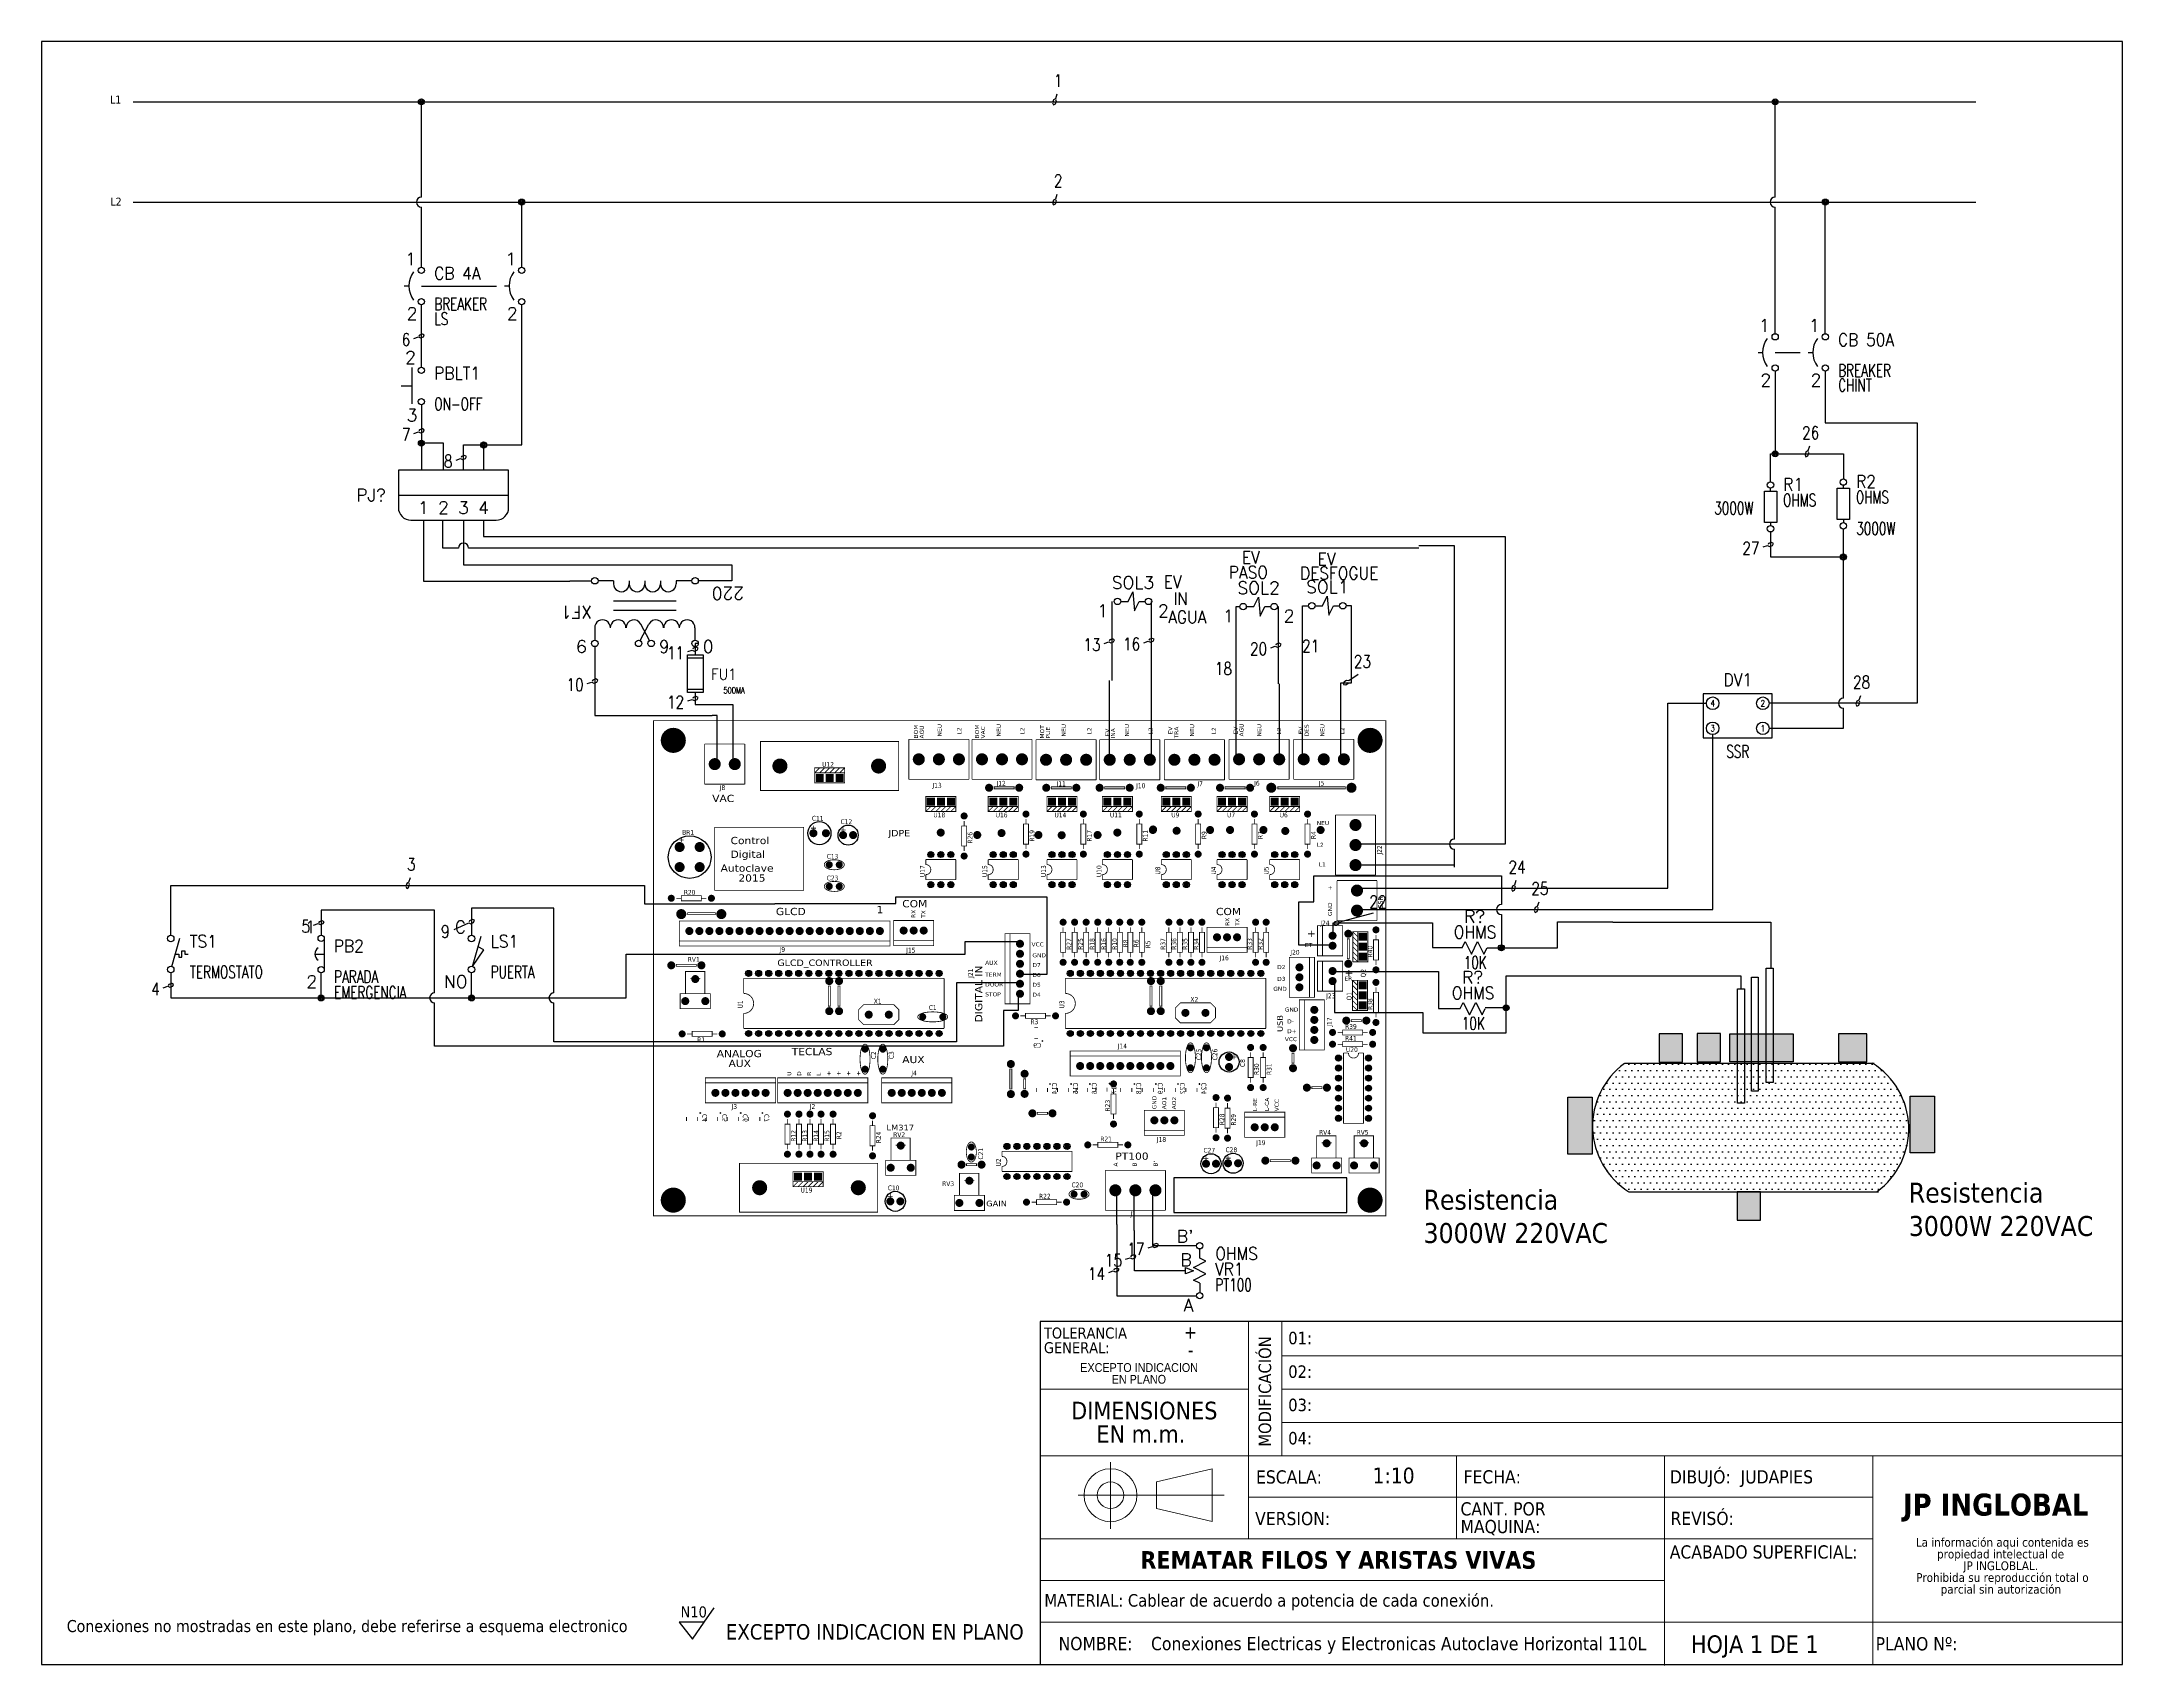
# Model space of a CAD drawing. Header units: millimetres. Extents: x 123.5 to 144.3, y 105.4 to 121.6.
import ezdxf
from ezdxf.enums import TextEntityAlignment as Align

# ---------------------------------------------------------------- set-up
doc = ezdxf.new("R2010")
doc.units = ezdxf.units.MM
doc.linetypes.add('CENTERX2', pattern=[20.32, 12.7, -2.54, 2.54, -2.54])
doc.linetypes.add('HIDDEN2', pattern=[0.1875, 0.125, -0.0625])
for name, color, linetype in [('12632256', 7, 'Continuous'), ('BLK_12AWG', 7, 'Continuous'), ('BLK_18AWG', 7, 'Continuous'), ('CONTORNO', 179, 'Continuous'), ('DESC', 250, 'Continuous'), ('LINK', 9, 'Continuous'), ('MISC', 7, 'Continuous'), ('SYMS', 7, 'Continuous'), ('TAGS', 250, 'Continuous'), ('TERMS', 250, 'Continuous'), ('WIRENO', 250, 'Continuous'), ('WIRES', 7, 'Continuous')]:
    doc.layers.add(name, color=color, linetype=linetype)
doc.styles.add('SLDTEXTSTYLE0', font='tahoma.ttf')
doc.styles.add('SLDTEXTSTYLE1', font='')
doc.styles.add('SLDTEXTSTYLE2', font='GOTHIC.TTF', dxfattribs={"width": 0.913})
doc.styles.get("Standard").update_dxf_attribs({"font": 'tahoma.ttf'})
doc.styles.add('WD', font='romans.shx')
doc.styles.get('SLDTEXTSTYLE1').set_extended_font_data('Tahoma', bold=True)

# ---------------------------------------------------------------- blocks, each defined once
blk = doc.blocks.new('SW_NOTE_0')
at = {"layer": 'CONTORNO', "color": 0, "attachment_point": 2, "style": 'SLDTEXTSTYLE2'}
for s, insert, char_height in [('EXCEPTO INDICACION', (7.57, 1.35), 1.0583), ('EN PLANO', (7.54, -0.06), 1.058)]:
    blk.add_mtext(s, dxfattribs=dict(at, insert=insert, char_height=char_height))
blk = doc.blocks.new('SW_NOTE_1')
at = {"layer": 'CONTORNO', "color": 0, "attachment_point": 2, "style": 'SLDTEXTSTYLE0'}
for s, insert, char_height in [('DIMENSIONES ', (9.43, 2.69), 2.1167), ('EN m.m.', (9.02, -0.13), 2.117)]:
    blk.add_mtext(s, dxfattribs=dict(at, insert=insert, char_height=char_height))
blk = doc.blocks.new('SW_NOTE_2')
at = {"layer": 'CONTORNO', "color": 0, "char_height": 1.0583, "attachment_point": 2, "style": 'SLDTEXTSTYLE0'}
for s, insert in [('La información aqui contenida es ', (10.29, 1.34)), ('propiedad intelectual de', (10.08, -0.07)), ('JP INGLOBLAL.', (10.1, -1.48)), ('Prohibida su reproducción total o ', (10.3, -2.89)), ('parcial sin autorización', (10.12, -4.3))]:
    blk.add_mtext(s, dxfattribs=dict(at, insert=insert))
blk = doc.blocks.new('SW_NOTE_3')
at = {"color": 0, "linetype": 'Continuous', "lineweight": 0, "attachment_point": 1, "style": 'SLDTEXTSTYLE0'}
for s, insert, char_height in [('TOLERANCIA ', (0, 1.68), 1.3229), ('GENERAL:', (0, -0.08), 1.323)]:
    blk.add_mtext(s, dxfattribs=dict(at, insert=insert, char_height=char_height))
blk = doc.blocks.new('SW_NOTE_4')
at = {"color": 0, "linetype": 'Continuous', "lineweight": 0, "char_height": 1.587, "attachment_point": 1, "style": 'SLDTEXTSTYLE0'}
for s, insert in [('CANT. POR ', (0, 2.02)), ('MAQUINA:', (0, -0.1))]:
    blk.add_mtext(s, dxfattribs=dict(at, insert=insert))
blk = doc.blocks.new('EPAD')
at = {"const_width": 0.5}
blk.add_lwpolyline([(-0.25, 0, 1), (0.25, 0, 1)], format="xyb", close=True, dxfattribs=at)
blk = doc.blocks.new('RPAD')
blk.add_trace([(-0.5, -0.5), (-0.5, 0.5), (0.5, -0.5), (0.5, 0.5)])
blk = doc.blocks.new('TarjetaAutoclave')
for points, const_width in [([(3.004, 5.004), (10.306, 5.004), (10.306, 9.943), (3.004, 9.943), (3.004, 5.004)], 0.008), ([(5.549, 9.758), (5.549, 9.358)], 0.008), ([(6.149, 9.758), (5.549, 9.758)], 0.008), ([(6.149, 9.758), (6.149, 9.358)], 0.008), ([(6.179, 9.758), (6.179, 9.358)], 0.008), ([(6.778, 9.758), (6.179, 9.758)], 0.008), ([(6.778, 9.758), (6.778, 9.358)], 0.008), ([(6.818, 9.753), (6.818, 9.353)], 0.008), ([(7.418, 9.753), (6.818, 9.753)], 0.008), ([(7.418, 9.753), (7.418, 9.353)], 0.008), ([(7.453, 9.753), (7.453, 9.353)], 0.008), ([(8.053, 9.753), (7.453, 9.753)], 0.008), ([(8.053, 9.753), (8.053, 9.353)], 0.008), ([(8.098, 9.753), (8.098, 9.353)], 0.008), ([(8.698, 9.753), (8.098, 9.753)], 0.008), ([(8.698, 9.753), (8.698, 9.353)], 0.008), ([(8.743, 9.758), (8.743, 9.358)], 0.008), ([(9.343, 9.758), (8.743, 9.758)], 0.008), ([(9.343, 9.758), (9.343, 9.358)], 0.008), ([(9.388, 9.758), (9.388, 9.358)], 0.008), ([(9.988, 9.758), (9.388, 9.758)], 0.008), ([(9.988, 9.758), (9.988, 9.358)], 0.008), ([(3.514, 9.31), (3.514, 9.71)], 0.008), ([(3.914, 9.71), (3.514, 9.71)], 0.008), ([(3.914, 9.31), (3.914, 9.71)], 0.008), ([(4.071, 9.247), (5.449, 9.247), (5.449, 9.735), (4.071, 9.735), (4.071, 9.247)], 0.008), ([(4.61, 9.423), (4.61, 9.473), (4.91, 9.473), (4.91, 9.423)], 0.008), ([(4.61, 9.423), (4.66, 9.473)], 0.008), ([(4.61, 9.323), (4.91, 9.323), (4.91, 9.423), (4.61, 9.423), (4.61, 9.323)], 0.008), ([(4.66, 9.423), (4.71, 9.473)], 0.008), ([(4.71, 9.423), (4.76, 9.473)], 0.008), ([(4.76, 9.423), (4.81, 9.473)], 0.008), ([(4.81, 9.423), (4.86, 9.473)], 0.008), ([(4.86, 9.423), (4.91, 9.473)], 0.008), ([(5.549, 9.358), (6.149, 9.358)], 0.008), ([(6.179, 9.358), (6.778, 9.358)], 0.008), ([(6.818, 9.353), (7.418, 9.353)], 0.008), ([(7.453, 9.353), (8.053, 9.353)], 0.008), ([(8.098, 9.353), (8.698, 9.353)], 0.008), ([(8.743, 9.358), (9.343, 9.358)], 0.008), ([(9.388, 9.358), (9.988, 9.358)], 0.008), ([(3.914, 9.31), (3.514, 9.31)], 0.008), ([(5.719, 9.087), (6.019, 9.087), (6.019, 9.187), (5.719, 9.187), (5.719, 9.087)], 0.008), ([(6.341, 9.087), (6.641, 9.087), (6.641, 9.187), (6.341, 9.187), (6.341, 9.087)], 0.008), ([(6.4, 9.264), (6.6, 9.264), (6.6, 9.284), (6.4, 9.284), (6.4, 9.264)], 0.008), ([(6.927, 9.087), (7.227, 9.087), (7.227, 9.187), (6.927, 9.187), (6.927, 9.087)], 0.008), ([(6.97, 9.264), (7.17, 9.264), (7.17, 9.284), (6.97, 9.284), (6.97, 9.264)], 0.008), ([(7.48, 9.087), (7.78, 9.087), (7.78, 9.187), (7.48, 9.187), (7.48, 9.087)], 0.008), ([(7.502, 9.264), (7.702, 9.264), (7.702, 9.284), (7.502, 9.284), (7.502, 9.264)], 0.008), ([(8.067, 9.087), (8.367, 9.087), (8.367, 9.187), (8.067, 9.187), (8.067, 9.087)], 0.008), ([(8.112, 9.264), (8.312, 9.264), (8.312, 9.284), (8.112, 9.284), (8.112, 9.264)], 0.008), ([(8.623, 9.087), (8.923, 9.087), (8.923, 9.187), (8.623, 9.187), (8.623, 9.087)], 0.008), ([(8.703, 9.264), (8.903, 9.264), (8.903, 9.284), (8.703, 9.284), (8.703, 9.264)], 0.008), ([(9.148, 9.087), (9.448, 9.087), (9.448, 9.187), (9.148, 9.187), (9.148, 9.087)], 0.008), ([(9.229, 9.264), (9.903, 9.264), (9.903, 9.284), (9.229, 9.284), (9.229, 9.264)], 0.008), ([(6.019, 9.087), (6.019, 9.037), (5.719, 9.037), (5.719, 9.087)], 0.008), ([(5.769, 9.087), (5.719, 9.037)], 0.008), ([(5.819, 9.087), (5.769, 9.037)], 0.008), ([(5.869, 9.087), (5.819, 9.037)], 0.008), ([(5.919, 9.087), (5.869, 9.037)], 0.008), ([(5.969, 9.087), (5.919, 9.037)], 0.008), ([(6.019, 9.087), (5.969, 9.037)], 0.008), ([(6.101, 8.943), (6.101, 8.893)], 0.008), ([(6.641, 9.087), (6.641, 9.037), (6.341, 9.037), (6.341, 9.087)], 0.008), ([(6.391, 9.087), (6.341, 9.037)], 0.008), ([(6.441, 9.087), (6.391, 9.037)], 0.008), ([(6.491, 9.087), (6.441, 9.037)], 0.008), ([(6.541, 9.087), (6.491, 9.037)], 0.008), ([(6.591, 9.087), (6.541, 9.037)], 0.008), ([(6.641, 9.087), (6.591, 9.037)], 0.008), ([(6.718, 8.962), (6.718, 8.912)], 0.008), ([(7.227, 9.087), (7.227, 9.037), (6.927, 9.037), (6.927, 9.087)], 0.008), ([(6.977, 9.087), (6.927, 9.037)], 0.008), ([(7.027, 9.087), (6.977, 9.037)], 0.008), ([(7.077, 9.087), (7.027, 9.037)], 0.008), ([(7.127, 9.087), (7.077, 9.037)], 0.008), ([(7.177, 9.087), (7.127, 9.037)], 0.008), ([(7.227, 9.087), (7.177, 9.037)], 0.008), ([(7.29, 8.962), (7.29, 8.912)], 0.008), ([(7.78, 9.087), (7.78, 9.037), (7.48, 9.037), (7.48, 9.087)], 0.008), ([(7.53, 9.087), (7.48, 9.037)], 0.008), ([(7.58, 9.087), (7.53, 9.037)], 0.008), ([(7.63, 9.087), (7.58, 9.037)], 0.008), ([(7.68, 9.087), (7.63, 9.037)], 0.008), ([(7.73, 9.087), (7.68, 9.037)], 0.008), ([(7.78, 9.087), (7.73, 9.037)], 0.008), ([(7.848, 8.962), (7.848, 8.912)], 0.008), ([(8.367, 9.087), (8.367, 9.037), (8.067, 9.037), (8.067, 9.087)], 0.008), ([(8.117, 9.087), (8.067, 9.037)], 0.008), ([(8.167, 9.087), (8.117, 9.037)], 0.008), ([(8.217, 9.087), (8.167, 9.037)], 0.008), ([(8.267, 9.087), (8.217, 9.037)], 0.008), ([(8.317, 9.087), (8.267, 9.037)], 0.008), ([(8.367, 9.087), (8.317, 9.037)], 0.008), ([(8.435, 8.962), (8.435, 8.912)], 0.008), ([(8.923, 9.087), (8.923, 9.037), (8.623, 9.037), (8.623, 9.087)], 0.008), ([(8.673, 9.087), (8.623, 9.037)], 0.008), ([(8.723, 9.087), (8.673, 9.037)], 0.008), ([(8.773, 9.087), (8.723, 9.037)], 0.008), ([(8.823, 9.087), (8.773, 9.037)], 0.008), ([(8.873, 9.087), (8.823, 9.037)], 0.008), ([(8.923, 9.087), (8.873, 9.037)], 0.008), ([(8.996, 8.962), (8.996, 8.912)], 0.008), ([(9.448, 9.087), (9.448, 9.037), (9.148, 9.037), (9.148, 9.087)], 0.008), ([(9.198, 9.087), (9.148, 9.037)], 0.008), ([(9.248, 9.087), (9.198, 9.037)], 0.008), ([(9.298, 9.087), (9.248, 9.037)], 0.008), ([(9.348, 9.087), (9.298, 9.037)], 0.008), ([(9.398, 9.087), (9.348, 9.037)], 0.008), ([(9.448, 9.087), (9.398, 9.037)], 0.008), ([(9.526, 8.962), (9.526, 8.912)], 0.008), ([(9.804, 9.003), (10.204, 9.003)], 0.008), ([(9.804, 9.003), (9.804, 8.403)], 0.008), ([(10.204, 8.403), (10.204, 9.003)], 0.008), ([(3.264, 8.753), (3.304, 8.753)], 0.008), ([(3.284, 8.773), (3.284, 8.733)], 0.008), ([(3.614, 8.251), (4.5, 8.251), (4.5, 8.88), (3.614, 8.88), (3.614, 8.251)], 0.008), ([(4.573, 8.871), (4.623, 8.871)], 0.008), ([(4.598, 8.896), (4.598, 8.846)], 0.008), ([(4.869, 8.852), (4.919, 8.852)], 0.008), ([(4.894, 8.877), (4.894, 8.827)], 0.008), ([(6.076, 8.693), (6.126, 8.693), (6.126, 8.893), (6.076, 8.893), (6.076, 8.693)], 0.008), ([(6.693, 8.712), (6.743, 8.712), (6.743, 8.912), (6.693, 8.912), (6.693, 8.712)], 0.008), ([(6.718, 8.712), (6.718, 8.662)], 0.008), ([(7.265, 8.712), (7.315, 8.712), (7.315, 8.912), (7.265, 8.912), (7.265, 8.712)], 0.008), ([(7.29, 8.712), (7.29, 8.662)], 0.008), ([(7.823, 8.712), (7.873, 8.712), (7.873, 8.912), (7.823, 8.912), (7.823, 8.712)], 0.008), ([(7.848, 8.712), (7.848, 8.662)], 0.008), ([(7.983, 8.853), (7.983, 8.855), (7.986, 8.858)], 0.025), ([(8.41, 8.712), (8.46, 8.712), (8.46, 8.912), (8.41, 8.912), (8.41, 8.712)], 0.008), ([(8.435, 8.712), (8.435, 8.662)], 0.008), ([(8.971, 8.712), (9.021, 8.712), (9.021, 8.912), (8.971, 8.912), (8.971, 8.712)], 0.008), ([(8.996, 8.712), (8.996, 8.662)], 0.008), ([(9.501, 8.712), (9.551, 8.712), (9.551, 8.912), (9.501, 8.912), (9.501, 8.712)], 0.008), ([(9.526, 8.712), (9.526, 8.662)], 0.008), ([(4.706, 8.506), (4.708, 8.516), (4.714, 8.526), (4.723, 8.534), (4.735, 8.542), (4.75, 8.548), (4.767, 8.552), (4.786, 8.555), (4.806, 8.556)], 0.008), ([(4.706, 8.506), (4.708, 8.496), (4.714, 8.486), (4.723, 8.478), (4.735, 8.47), (4.75, 8.464), (4.767, 8.46), (4.786, 8.457), (4.806, 8.456)], 0.008), ([(4.906, 8.506), (4.904, 8.516), (4.898, 8.526), (4.889, 8.534), (4.877, 8.542), (4.862, 8.548), (4.845, 8.552), (4.826, 8.555), (4.806, 8.556)], 0.008), ([(4.906, 8.506), (4.904, 8.496), (4.898, 8.486), (4.889, 8.478), (4.877, 8.47), (4.862, 8.464), (4.845, 8.46), (4.826, 8.457), (4.806, 8.456)], 0.008), ([(5.719, 8.508), (5.719, 8.558)], 0.008), ([(5.719, 8.558), (6.019, 8.558)], 0.008), ([(5.769, 8.458), (5.768, 8.468), (5.765, 8.478), (5.761, 8.486), (5.755, 8.494), (5.748, 8.5), (5.739, 8.504), (5.729, 8.507), (5.719, 8.508)], 0.008), ([(6.019, 8.358), (6.019, 8.558)], 0.008), ([(6.101, 8.693), (6.101, 8.643)], 0.008), ([(6.341, 8.508), (6.341, 8.558)], 0.008), ([(6.341, 8.558), (6.641, 8.558)], 0.008), ([(6.391, 8.458), (6.39, 8.468), (6.387, 8.478), (6.383, 8.486), (6.377, 8.494), (6.37, 8.5), (6.361, 8.504), (6.351, 8.507), (6.341, 8.508)], 0.008), ([(6.641, 8.358), (6.641, 8.558)], 0.008), ([(6.927, 8.508), (6.927, 8.558)], 0.008), ([(6.927, 8.558), (7.227, 8.558)], 0.008), ([(6.977, 8.458), (6.976, 8.468), (6.973, 8.478), (6.969, 8.486), (6.963, 8.494), (6.956, 8.5), (6.947, 8.504), (6.937, 8.507), (6.927, 8.508)], 0.008), ([(7.227, 8.358), (7.227, 8.558)], 0.008), ([(7.48, 8.508), (7.48, 8.558)], 0.008), ([(7.48, 8.558), (7.78, 8.558)], 0.008), ([(7.53, 8.458), (7.529, 8.468), (7.526, 8.478), (7.522, 8.486), (7.516, 8.494), (7.509, 8.5), (7.5, 8.504), (7.49, 8.507), (7.48, 8.508)], 0.008), ([(7.78, 8.358), (7.78, 8.558)], 0.008), ([(8.067, 8.508), (8.067, 8.558)], 0.008), ([(8.067, 8.558), (8.367, 8.558)], 0.008), ([(8.117, 8.458), (8.116, 8.468), (8.113, 8.478), (8.109, 8.486), (8.103, 8.494), (8.096, 8.5), (8.087, 8.504), (8.077, 8.507), (8.067, 8.508)], 0.008), ([(8.367, 8.358), (8.367, 8.558)], 0.008), ([(8.623, 8.508), (8.623, 8.558)], 0.008), ([(8.623, 8.558), (8.923, 8.558)], 0.008), ([(8.673, 8.458), (8.672, 8.468), (8.669, 8.478), (8.665, 8.486), (8.659, 8.494), (8.652, 8.5), (8.643, 8.504), (8.633, 8.507), (8.623, 8.508)], 0.008), ([(8.923, 8.358), (8.923, 8.558)], 0.008), ([(9.148, 8.508), (9.148, 8.558)], 0.008), ([(9.148, 8.558), (9.448, 8.558)], 0.008), ([(9.198, 8.458), (9.197, 8.468), (9.194, 8.478), (9.19, 8.486), (9.184, 8.494), (9.177, 8.5), (9.168, 8.504), (9.158, 8.507), (9.148, 8.508)], 0.008), ([(9.448, 8.358), (9.448, 8.558)], 0.008), ([(4.706, 8.29), (4.708, 8.3), (4.714, 8.31), (4.723, 8.318), (4.735, 8.326), (4.75, 8.332), (4.767, 8.336), (4.786, 8.339), (4.806, 8.34)], 0.008), ([(4.906, 8.29), (4.904, 8.3), (4.898, 8.31), (4.889, 8.318), (4.877, 8.326), (4.862, 8.332), (4.845, 8.336), (4.826, 8.339), (4.806, 8.34)], 0.008), ([(5.769, 8.458), (5.768, 8.448), (5.765, 8.438), (5.761, 8.429), (5.755, 8.422), (5.748, 8.416), (5.739, 8.412), (5.729, 8.409), (5.719, 8.408)], 0.008), ([(5.719, 8.358), (5.719, 8.408)], 0.008), ([(5.719, 8.358), (6.019, 8.358)], 0.008), ([(6.391, 8.458), (6.39, 8.448), (6.387, 8.438), (6.383, 8.429), (6.377, 8.422), (6.37, 8.416), (6.361, 8.412), (6.351, 8.409), (6.341, 8.408)], 0.008), ([(6.341, 8.358), (6.341, 8.408)], 0.008), ([(6.341, 8.358), (6.641, 8.358)], 0.008), ([(6.977, 8.458), (6.976, 8.448), (6.973, 8.438), (6.969, 8.429), (6.963, 8.422), (6.956, 8.416), (6.947, 8.412), (6.937, 8.409), (6.927, 8.408)], 0.008), ([(6.927, 8.358), (6.927, 8.408)], 0.008), ([(6.927, 8.358), (7.227, 8.358)], 0.008), ([(7.53, 8.458), (7.529, 8.448), (7.526, 8.438), (7.522, 8.429), (7.516, 8.422), (7.509, 8.416), (7.5, 8.412), (7.49, 8.409), (7.48, 8.408)], 0.008), ([(7.48, 8.358), (7.48, 8.408)], 0.008), ([(7.48, 8.358), (7.78, 8.358)], 0.008), ([(8.117, 8.458), (8.116, 8.448), (8.113, 8.438), (8.109, 8.429), (8.103, 8.422), (8.096, 8.416), (8.087, 8.412), (8.077, 8.409), (8.067, 8.408)], 0.008), ([(8.067, 8.358), (8.067, 8.408)], 0.008), ([(8.067, 8.358), (8.367, 8.358)], 0.008), ([(8.673, 8.458), (8.672, 8.448), (8.669, 8.438), (8.665, 8.429), (8.659, 8.422), (8.652, 8.416), (8.643, 8.412), (8.633, 8.409), (8.623, 8.408)], 0.008), ([(8.623, 8.358), (8.623, 8.408)], 0.008), ([(8.623, 8.358), (8.923, 8.358)], 0.008), ([(9.198, 8.458), (9.197, 8.448), (9.194, 8.438), (9.19, 8.429), (9.184, 8.422), (9.177, 8.416), (9.168, 8.412), (9.158, 8.409), (9.148, 8.408)], 0.008), ([(9.148, 8.358), (9.148, 8.408)], 0.008), ([(9.148, 8.358), (9.448, 8.358)], 0.008), ([(9.804, 8.403), (10.204, 8.403)], 0.008), ([(10.219, 8.349), (9.819, 8.349)], 0.008), ([(9.819, 8.349), (9.819, 7.949)], 0.008), ([(10.219, 8.349), (10.219, 7.949)], 0.008), ([(3.231, 8.172), (3.281, 8.172)], 0.008), ([(3.281, 8.147), (3.481, 8.147), (3.481, 8.197), (3.281, 8.197), (3.281, 8.147)], 0.008), ([(3.481, 8.172), (3.531, 8.172)], 0.008), ([(4.706, 8.29), (4.708, 8.28), (4.714, 8.27), (4.723, 8.262), (4.735, 8.254), (4.75, 8.248), (4.767, 8.244), (4.786, 8.241), (4.806, 8.24)], 0.008), ([(4.906, 8.29), (4.904, 8.28), (4.898, 8.27), (4.889, 8.262), (4.877, 8.254), (4.862, 8.248), (4.845, 8.244), (4.826, 8.241), (4.806, 8.24)], 0.008), ([(3.261, 7.695), (5.361, 7.695), (5.361, 7.945), (3.261, 7.945), (3.261, 7.695)], 0.008), ([(3.345, 8.009), (3.62, 8.009), (3.62, 8.029), (3.345, 8.029), (3.345, 8.009)], 0.008), ([(5.398, 7.7), (5.798, 7.7), (5.798, 7.95), (5.398, 7.95), (5.398, 7.7)], 0.008), ([(7.088, 7.883), (7.088, 7.833)], 0.008), ([(7.203, 7.883), (7.203, 7.833)], 0.008), ([(7.318, 7.883), (7.318, 7.833)], 0.008), ([(7.433, 7.883), (7.433, 7.833)], 0.008), ([(7.543, 7.883), (7.543, 7.833)], 0.008), ([(7.653, 7.883), (7.653, 7.833)], 0.008), ([(7.758, 7.883), (7.758, 7.833)], 0.008), ([(7.873, 7.833), (7.873, 7.883)], 0.008), ([(8.143, 7.833), (8.143, 7.883)], 0.008), ([(8.253, 7.833), (8.253, 7.883)], 0.008), ([(8.363, 7.833), (8.363, 7.883)], 0.008), ([(8.473, 7.833), (8.473, 7.883)], 0.008), ([(8.523, 7.633), (8.923, 7.633), (8.923, 7.883), (8.523, 7.883), (8.523, 7.633)], 0.008), ([(9.008, 7.833), (9.008, 7.883)], 0.008), ([(9.113, 7.833), (9.113, 7.883)], 0.008), ([(9.625, 7.598), (9.875, 7.598), (9.875, 7.898), (9.625, 7.898), (9.625, 7.598)], 0.008), ([(9.675, 7.598), (9.675, 7.898)], 0.008), ([(10.219, 7.949), (9.819, 7.949)], 0.008), ([(5.361, 7.745), (3.261, 7.745)], 0.008), ([(5.798, 7.75), (5.398, 7.75)], 0.008), ([(6.509, 7.119), (6.758, 7.119), (6.758, 7.818), (6.509, 7.818), (6.509, 7.119)], 0.008), ([(6.559, 7.119), (6.559, 7.818)], 0.008), ([(7.063, 7.633), (7.113, 7.633), (7.113, 7.833), (7.063, 7.833), (7.063, 7.633)], 0.008), ([(7.178, 7.633), (7.228, 7.633), (7.228, 7.833), (7.178, 7.833), (7.178, 7.633)], 0.008), ([(7.293, 7.633), (7.343, 7.633), (7.343, 7.833), (7.293, 7.833), (7.293, 7.633)], 0.008), ([(7.408, 7.633), (7.458, 7.633), (7.458, 7.833), (7.408, 7.833), (7.408, 7.633)], 0.008), ([(7.518, 7.633), (7.568, 7.633), (7.568, 7.833), (7.518, 7.833), (7.518, 7.633)], 0.008), ([(7.628, 7.633), (7.678, 7.633), (7.678, 7.833), (7.628, 7.833), (7.628, 7.633)], 0.008), ([(7.733, 7.633), (7.783, 7.633), (7.783, 7.833), (7.733, 7.833), (7.733, 7.633)], 0.008), ([(7.848, 7.633), (7.898, 7.633), (7.898, 7.833), (7.848, 7.833), (7.848, 7.633)], 0.008), ([(8.118, 7.633), (8.168, 7.633), (8.168, 7.833), (8.118, 7.833), (8.118, 7.633)], 0.008), ([(8.228, 7.633), (8.278, 7.633), (8.278, 7.833), (8.228, 7.833), (8.228, 7.633)], 0.008), ([(8.338, 7.633), (8.388, 7.633), (8.388, 7.833), (8.338, 7.833), (8.338, 7.633)], 0.008), ([(8.448, 7.633), (8.498, 7.633), (8.498, 7.833), (8.448, 7.833), (8.448, 7.633)], 0.008), ([(8.923, 7.683), (8.523, 7.683)], 0.008), ([(8.983, 7.633), (9.033, 7.633), (9.033, 7.833), (8.983, 7.833), (8.983, 7.633)], 0.008), ([(9.088, 7.633), (9.138, 7.633), (9.138, 7.833), (9.088, 7.833), (9.088, 7.633)], 0.008), ([(9.922, 7.568), (9.942, 7.568), (9.942, 7.768), (9.922, 7.768), (9.922, 7.568)], 0.008), ([(10.027, 7.538), (10.127, 7.538), (10.127, 7.838), (10.027, 7.838), (10.027, 7.538), (9.977, 7.538), (9.977, 7.838), (10.027, 7.838)], 0.008), ([(10.027, 7.788), (9.977, 7.838)], 0.008), ([(10.027, 7.738), (9.977, 7.788)], 0.008), ([(10.027, 7.688), (9.977, 7.738)], 0.008), ([(10.027, 7.638), (9.977, 7.688)], 0.008), ([(10.183, 7.557), (10.233, 7.557), (10.233, 7.757), (10.183, 7.757), (10.183, 7.557)], 0.008), ([(10.208, 7.757), (10.208, 7.807)], 0.008), ([(3.231, 7.493), (3.431, 7.493), (3.431, 7.513), (3.231, 7.513), (3.231, 7.493)], 0.008), ([(7.088, 7.633), (7.088, 7.583)], 0.008), ([(7.203, 7.633), (7.203, 7.583)], 0.008), ([(7.318, 7.633), (7.318, 7.583)], 0.008), ([(7.433, 7.633), (7.433, 7.583)], 0.008), ([(7.543, 7.633), (7.543, 7.583)], 0.008), ([(7.653, 7.633), (7.653, 7.583)], 0.008), ([(7.758, 7.633), (7.758, 7.583)], 0.008), ([(7.873, 7.583), (7.873, 7.633)], 0.008), ([(8.143, 7.583), (8.143, 7.633)], 0.008), ([(8.253, 7.583), (8.253, 7.633)], 0.008), ([(8.363, 7.583), (8.363, 7.633)], 0.008), ([(8.473, 7.583), (8.473, 7.633)], 0.008), ([(9.008, 7.583), (9.008, 7.633)], 0.008), ([(9.113, 7.583), (9.113, 7.633)], 0.008), ([(9.345, 7.184), (9.595, 7.184), (9.595, 7.583), (9.345, 7.583), (9.345, 7.184)], 0.008), ([(9.545, 7.583), (9.545, 7.184)], 0.008), ([(9.625, 7.246), (9.875, 7.246), (9.875, 7.545), (9.625, 7.545), (9.625, 7.246)], 0.008), ([(9.675, 7.246), (9.675, 7.545)], 0.008), ([(10.027, 7.588), (9.977, 7.638)], 0.008), ([(10.027, 7.538), (9.977, 7.588)], 0.008), ([(10.208, 7.507), (10.208, 7.557)], 0.008), ([(3.322, 7.221), (3.515, 7.221), (3.515, 7.441), (3.322, 7.441), (3.322, 7.221)], 0.008), ([(3.37, 7.371), (3.47, 7.371)], 0.008), ([(3.902, 7.223), (3.902, 7.373)], 0.008), ([(3.902, 7.373), (5.902, 7.373)], 0.008), ([(4.746, 7.096), (4.766, 7.096), (4.766, 7.296), (4.746, 7.296), (4.746, 7.096)], 0.008), ([(4.844, 7.096), (4.864, 7.096), (4.864, 7.296), (4.844, 7.296), (4.844, 7.096)], 0.008), ([(5.902, 7.373), (5.902, 6.873)], 0.008), ([(7.11, 7.223), (7.11, 7.373)], 0.008), ([(7.11, 7.373), (9.11, 7.373)], 0.008), ([(7.954, 7.096), (7.974, 7.096), (7.974, 7.296), (7.954, 7.296), (7.954, 7.096)], 0.008), ([(8.052, 7.096), (8.072, 7.096), (8.072, 7.296), (8.052, 7.296), (8.052, 7.096)], 0.008), ([(9.11, 7.373), (9.11, 6.873)], 0.008), ([(10.024, 7.053), (10.124, 7.053), (10.124, 7.353), (10.024, 7.353), (10.024, 7.053), (9.974, 7.053), (9.974, 7.353), (10.024, 7.353)], 0.008), ([(10.024, 7.303), (9.974, 7.353)], 0.008), ([(10.024, 7.253), (9.974, 7.303)], 0.008), ([(10.208, 7.233), (10.208, 7.283)], 0.008), ([(3.27, 7.071), (3.57, 7.071), (3.57, 7.221), (3.27, 7.221), (3.27, 7.071)], 0.008), ([(4.002, 7.123), (4, 7.143), (3.994, 7.162), (3.985, 7.179), (3.973, 7.194), (3.958, 7.206), (3.941, 7.215), (3.922, 7.221), (3.902, 7.223)], 0.008), ([(4.002, 7.123), (4, 7.102), (3.994, 7.083), (3.985, 7.066), (3.973, 7.052), (3.958, 7.04), (3.941, 7.031), (3.922, 7.025), (3.902, 7.023)], 0.008), ([(5.1, 7.111), (5.4, 7.111), (5.45, 7.061), (5.45, 6.961), (5.4, 6.911), (5.1, 6.911), (5.05, 6.961), (5.05, 7.061), (5.1, 7.111)], 0.008), ([(7.21, 7.123), (7.208, 7.143), (7.202, 7.162), (7.193, 7.179), (7.181, 7.194), (7.166, 7.206), (7.149, 7.215), (7.13, 7.221), (7.11, 7.223)], 0.008), ([(7.21, 7.123), (7.208, 7.102), (7.202, 7.083), (7.193, 7.066), (7.181, 7.052), (7.166, 7.04), (7.149, 7.031), (7.13, 7.025), (7.11, 7.023)], 0.008), ([(8.258, 7.129), (8.558, 7.129), (8.608, 7.079), (8.608, 6.979), (8.558, 6.929), (8.258, 6.929), (8.208, 6.979), (8.208, 7.079), (8.258, 7.129)], 0.008), ([(9.443, 6.659), (9.693, 6.659), (9.693, 7.159), (9.443, 7.159), (9.443, 6.659)], 0.008), ([(9.493, 6.659), (9.493, 7.159)], 0.008), ([(10.024, 7.203), (9.974, 7.253)], 0.008), ([(10.024, 7.153), (9.974, 7.203)], 0.008), ([(10.024, 7.103), (9.974, 7.153)], 0.008), ([(10.024, 7.053), (9.974, 7.103)], 0.008), ([(10.183, 7.033), (10.233, 7.033), (10.233, 7.233), (10.183, 7.233), (10.183, 7.033)], 0.008), ([(3.389, 6.794), (3.589, 6.794), (3.589, 6.844), (3.389, 6.844), (3.389, 6.794)], 0.008), ([(3.902, 6.873), (3.902, 7.023)], 0.008), ([(3.902, 6.873), (5.902, 6.873)], 0.008), ([(5.638, 6.989), (5.641, 6.999), (5.65, 7.009), (5.663, 7.017), (5.681, 7.024), (5.703, 7.031), (5.729, 7.035), (5.757, 7.038), (5.788, 7.039)], 0.008), ([(5.638, 6.989), (5.641, 6.979), (5.65, 6.969), (5.663, 6.961), (5.681, 6.954), (5.703, 6.947), (5.729, 6.943), (5.757, 6.94), (5.788, 6.939)], 0.008), ([(5.938, 6.989), (5.935, 6.999), (5.927, 7.009), (5.913, 7.017), (5.895, 7.024), (5.873, 7.031), (5.847, 7.035), (5.819, 7.038), (5.788, 7.039)], 0.008), ([(5.938, 6.989), (5.935, 6.979), (5.927, 6.969), (5.913, 6.961), (5.895, 6.954), (5.873, 6.947), (5.847, 6.943), (5.819, 6.94), (5.788, 6.939)], 0.008), ([(6.713, 6.999), (6.663, 6.999)], 0.008), ([(6.713, 6.974), (6.913, 6.974), (6.913, 7.024), (6.713, 7.024), (6.713, 6.974)], 0.008), ([(6.8, 6.885), (6.839, 6.885)], 0.008), ([(6.963, 6.999), (6.913, 6.999)], 0.008), ([(7.11, 6.873), (7.11, 7.023)], 0.008), ([(7.11, 6.873), (9.11, 6.873)], 0.008), ([(9.875, 6.809), (10.075, 6.809), (10.075, 6.859), (9.875, 6.859), (9.875, 6.809)], 0.008), ([(9.962, 6.942), (10.062, 6.942), (10.062, 6.962), (9.962, 6.962), (9.962, 6.942)], 0.008), ([(10.208, 6.983), (10.208, 7.033)], 0.008), ([(3.389, 6.819), (3.339, 6.819)], 0.008), ([(3.639, 6.819), (3.589, 6.819)], 0.008), ([(5.113, 6.717), (5.103, 6.714), (5.093, 6.706), (5.085, 6.692), (5.077, 6.674), (5.071, 6.652), (5.067, 6.626), (5.064, 6.598), (5.063, 6.567)], 0.008), ([(5.113, 6.717), (5.123, 6.714), (5.133, 6.706), (5.141, 6.692), (5.149, 6.674), (5.155, 6.652), (5.159, 6.626), (5.162, 6.598), (5.163, 6.567)], 0.008), ([(5.29, 6.717), (5.28, 6.714), (5.27, 6.706), (5.262, 6.692), (5.255, 6.674), (5.249, 6.652), (5.244, 6.626), (5.241, 6.598), (5.24, 6.567)], 0.008), ([(5.29, 6.717), (5.3, 6.714), (5.31, 6.706), (5.318, 6.692), (5.325, 6.674), (5.331, 6.652), (5.336, 6.626), (5.339, 6.598), (5.34, 6.567)], 0.008), ([(6.8, 6.774), (6.838, 6.774)], 0.008), ([(6.87, 6.749), (6.89, 6.749)], 0.008), ([(6.88, 6.759), (6.88, 6.739)], 0.008), ([(7.158, 6.399), (8.258, 6.399), (8.258, 6.649), (7.158, 6.649), (7.158, 6.399)], 0.008), ([(8.358, 6.731), (8.348, 6.728), (8.338, 6.72), (8.33, 6.706), (8.323, 6.688), (8.317, 6.666), (8.312, 6.64), (8.309, 6.612), (8.308, 6.581)], 0.008), ([(8.358, 6.731), (8.368, 6.728), (8.378, 6.72), (8.386, 6.706), (8.393, 6.688), (8.399, 6.666), (8.404, 6.64), (8.407, 6.612), (8.408, 6.581)], 0.008), ([(8.518, 6.731), (8.508, 6.728), (8.498, 6.72), (8.49, 6.706), (8.483, 6.688), (8.477, 6.666), (8.472, 6.64), (8.469, 6.612), (8.468, 6.581)], 0.008), ([(8.518, 6.731), (8.528, 6.728), (8.538, 6.72), (8.546, 6.706), (8.553, 6.688), (8.559, 6.666), (8.564, 6.64), (8.567, 6.612), (8.568, 6.581)], 0.008), ([(9.825, 6.834), (9.875, 6.834)], 0.008), ([(9.825, 6.716), (9.875, 6.716)], 0.008), ([(9.875, 6.691), (10.075, 6.691), (10.075, 6.741), (9.875, 6.741), (9.875, 6.691)], 0.008), ([(10.075, 6.834), (10.125, 6.834)], 0.008), ([(10.075, 6.716), (10.125, 6.716)], 0.008), ([(5.113, 6.417), (5.108, 6.418), (5.103, 6.42), (5.093, 6.429), (5.085, 6.442), (5.077, 6.46), (5.071, 6.483), (5.067, 6.508), (5.064, 6.536), (5.063, 6.567)], 0.008), ([(5.113, 6.417), (5.118, 6.418), (5.123, 6.42), (5.133, 6.429), (5.141, 6.442), (5.149, 6.46), (5.155, 6.483), (5.159, 6.508), (5.162, 6.536), (5.163, 6.567)], 0.008), ([(5.29, 6.417), (5.285, 6.418), (5.28, 6.42), (5.27, 6.429), (5.262, 6.442), (5.255, 6.46), (5.249, 6.483), (5.244, 6.508), (5.241, 6.536), (5.24, 6.567)], 0.008), ([(5.29, 6.417), (5.295, 6.418), (5.3, 6.42), (5.31, 6.429), (5.318, 6.442), (5.325, 6.46), (5.331, 6.483), (5.336, 6.508), (5.339, 6.536), (5.34, 6.567)], 0.008), ([(6.557, 6.269), (6.577, 6.269), (6.577, 6.469), (6.557, 6.469), (6.557, 6.269)], 0.008), ([(7.158, 6.599), (8.258, 6.599)], 0.008), ([(8.358, 6.431), (8.353, 6.432), (8.348, 6.434), (8.338, 6.443), (8.33, 6.456), (8.323, 6.474), (8.317, 6.497), (8.312, 6.522), (8.309, 6.55), (8.308, 6.581)], 0.008), ([(8.358, 6.431), (8.363, 6.432), (8.368, 6.434), (8.378, 6.443), (8.386, 6.456), (8.393, 6.474), (8.399, 6.497), (8.404, 6.522), (8.407, 6.55), (8.408, 6.581)], 0.008), ([(8.518, 6.431), (8.513, 6.432), (8.508, 6.434), (8.498, 6.443), (8.49, 6.456), (8.483, 6.474), (8.477, 6.497), (8.472, 6.522), (8.469, 6.55), (8.468, 6.581)], 0.008), ([(8.518, 6.431), (8.523, 6.432), (8.528, 6.434), (8.538, 6.443), (8.546, 6.456), (8.553, 6.474), (8.559, 6.497), (8.564, 6.522), (8.567, 6.55), (8.568, 6.581)], 0.008), ([(8.818, 6.589), (8.768, 6.589)], 0.008), ([(8.793, 6.614), (8.793, 6.564)], 0.008), ([(8.933, 6.384), (8.983, 6.384), (8.983, 6.584), (8.933, 6.584), (8.933, 6.384)], 0.008), ([(8.958, 6.634), (8.958, 6.584)], 0.008), ([(9.058, 6.384), (9.108, 6.384), (9.108, 6.584), (9.058, 6.584), (9.058, 6.384)], 0.008), ([(9.083, 6.634), (9.083, 6.584)], 0.008), ([(9.371, 6.527), (9.391, 6.527), (9.391, 6.627), (9.371, 6.627), (9.371, 6.527)], 0.008), ([(9.884, 6.628), (9.934, 6.628)], 0.008), ([(9.884, 6.628), (9.884, 5.928), (10.084, 5.928), (10.084, 6.628)], 0.008), ([(9.984, 6.578), (9.974, 6.579), (9.964, 6.582), (9.955, 6.586), (9.948, 6.592), (9.942, 6.599), (9.938, 6.608), (9.935, 6.618), (9.934, 6.628)], 0.008), ([(9.984, 6.578), (9.994, 6.579), (10.004, 6.582), (10.012, 6.586), (10.019, 6.592), (10.025, 6.599), (10.03, 6.608), (10.033, 6.618), (10.034, 6.628)], 0.008), ([(10.034, 6.628), (10.084, 6.628)], 0.008), ([(3.521, 6.131), (4.221, 6.131), (4.221, 6.381), (3.521, 6.381), (3.521, 6.131)], 0.008), ([(3.521, 6.331), (4.221, 6.331)], 0.008), ([(4.241, 6.131), (5.141, 6.131), (5.141, 6.381), (4.241, 6.381), (4.241, 6.131)], 0.008), ([(4.241, 6.331), (5.141, 6.331)], 0.008), ([(5.279, 6.131), (5.979, 6.131), (5.979, 6.381), (5.279, 6.381), (5.279, 6.131)], 0.008), ([(5.279, 6.331), (5.979, 6.331)], 0.008), ([(6.694, 6.271), (6.714, 6.271), (6.714, 6.371), (6.694, 6.371), (6.694, 6.271)], 0.008), ([(6.822, 6.24), (6.822, 6.279)], 0.008), ([(6.933, 6.24), (6.933, 6.278)], 0.008), ([(6.948, 6.32), (6.968, 6.32)], 0.008), ([(6.958, 6.31), (6.958, 6.33)], 0.008), ([(7.032, 6.24), (7.032, 6.279)], 0.008), ([(7.143, 6.24), (7.143, 6.278)], 0.008), ([(7.158, 6.32), (7.178, 6.32)], 0.008), ([(7.168, 6.31), (7.168, 6.33)], 0.008), ([(7.219, 6.24), (7.219, 6.279)], 0.008), ([(7.33, 6.24), (7.33, 6.278)], 0.008), ([(7.345, 6.32), (7.365, 6.32)], 0.008), ([(7.355, 6.31), (7.355, 6.33)], 0.008), ([(7.415, 6.244), (7.415, 6.283)], 0.008), ([(7.526, 6.244), (7.526, 6.282)], 0.008), ([(7.541, 6.324), (7.561, 6.324)], 0.008), ([(7.551, 6.314), (7.551, 6.334)], 0.008), ([(7.591, 6.22), (7.591, 6.27)], 0.008), ([(7.662, 6.24), (7.662, 6.279)], 0.008), ([(7.773, 6.24), (7.773, 6.278)], 0.008), ([(7.788, 6.32), (7.808, 6.32)], 0.008), ([(7.798, 6.31), (7.798, 6.33)], 0.008), ([(7.877, 6.24), (7.877, 6.279)], 0.008), ([(7.988, 6.24), (7.988, 6.278)], 0.008), ([(8.003, 6.32), (8.023, 6.32)], 0.008), ([(8.013, 6.31), (8.013, 6.33)], 0.008), ([(8.097, 6.24), (8.097, 6.279)], 0.008), ([(8.208, 6.24), (8.208, 6.278)], 0.008), ([(8.223, 6.32), (8.243, 6.32)], 0.008), ([(8.233, 6.31), (8.233, 6.33)], 0.008), ([(8.312, 6.24), (8.312, 6.279)], 0.008), ([(8.423, 6.24), (8.423, 6.278)], 0.008), ([(8.438, 6.32), (8.458, 6.32)], 0.008), ([(8.448, 6.31), (8.448, 6.33)], 0.008), ([(8.958, 6.384), (8.958, 6.334)], 0.008), ([(9.083, 6.384), (9.083, 6.334)], 0.008), ([(9.569, 6.273), (9.669, 6.273), (9.669, 6.293), (9.569, 6.293), (9.569, 6.273)], 0.008), ([(3.459, 6.031), (3.479, 6.031)], 0.008), ([(3.469, 6.021), (3.469, 6.041)], 0.008), ([(3.659, 6.031), (3.679, 6.031)], 0.008), ([(3.669, 6.021), (3.669, 6.041)], 0.008), ([(3.864, 6.031), (3.884, 6.031)], 0.008), ([(3.874, 6.021), (3.874, 6.041)], 0.008), ([(4.079, 6.031), (4.099, 6.031)], 0.008), ([(4.089, 6.021), (4.089, 6.041)], 0.008), ([(6.832, 6.017), (6.932, 6.017), (6.932, 6.037), (6.832, 6.037), (6.832, 6.017)], 0.008), ([(7.566, 6.02), (7.616, 6.02), (7.616, 6.22), (7.566, 6.22), (7.566, 6.02)], 0.008), ([(7.591, 5.97), (7.591, 6.02)], 0.008), ([(7.898, 5.807), (8.298, 5.807), (8.298, 6.057), (7.898, 6.057), (7.898, 5.807)], 0.008), ([(8.588, 5.884), (8.638, 5.884), (8.638, 6.084), (8.588, 6.084), (8.588, 5.884)], 0.008), ([(8.613, 6.134), (8.613, 6.084)], 0.008), ([(8.703, 5.879), (8.753, 5.879), (8.753, 6.079), (8.703, 6.079), (8.703, 5.879)], 0.008), ([(8.728, 6.129), (8.728, 6.079)], 0.008), ([(8.899, 5.788), (9.299, 5.788), (9.299, 6.038), (8.899, 6.038), (8.899, 5.788)], 0.008), ([(3.333, 5.951), (3.333, 5.99)], 0.008), ([(3.444, 5.951), (3.444, 5.989)], 0.008), ([(3.533, 5.951), (3.533, 5.99)], 0.008), ([(3.644, 5.951), (3.644, 5.989)], 0.008), ([(3.738, 5.951), (3.738, 5.99)], 0.008), ([(3.849, 5.951), (3.849, 5.989)], 0.008), ([(3.953, 5.951), (3.953, 5.99)], 0.008), ([(4.064, 5.951), (4.064, 5.989)], 0.008), ([(4.314, 5.719), (4.364, 5.719), (4.364, 5.919), (4.314, 5.919), (4.314, 5.719)], 0.008), ([(4.339, 5.969), (4.339, 5.919)], 0.008), ([(4.429, 5.719), (4.479, 5.719), (4.479, 5.919), (4.429, 5.919), (4.429, 5.719)], 0.008), ([(4.454, 5.969), (4.454, 5.919)], 0.008), ([(4.539, 5.719), (4.589, 5.719), (4.589, 5.919), (4.539, 5.919), (4.539, 5.719)], 0.008), ([(4.564, 5.969), (4.564, 5.919)], 0.008), ([(4.649, 5.719), (4.699, 5.719), (4.699, 5.919), (4.649, 5.919), (4.649, 5.719)], 0.008), ([(4.674, 5.969), (4.674, 5.919)], 0.008), ([(4.769, 5.719), (4.819, 5.719), (4.819, 5.919), (4.769, 5.919), (4.769, 5.719)], 0.008), ([(4.794, 5.969), (4.794, 5.919)], 0.008), ([(5.163, 5.703), (5.213, 5.703), (5.213, 5.903), (5.163, 5.903), (5.163, 5.703)], 0.008), ([(5.188, 5.953), (5.188, 5.903)], 0.008), ([(8.298, 5.857), (7.898, 5.857)], 0.008), ([(8.613, 5.884), (8.613, 5.834)], 0.008), ([(8.728, 5.879), (8.728, 5.829)], 0.008), ([(8.899, 5.988), (9.299, 5.988)], 0.008), ([(4.339, 5.719), (4.339, 5.669)], 0.008), ([(4.454, 5.719), (4.454, 5.669)], 0.008), ([(4.564, 5.719), (4.564, 5.669)], 0.008), ([(4.674, 5.719), (4.674, 5.669)], 0.008), ([(4.794, 5.719), (4.794, 5.669)], 0.008), ([(5.188, 5.703), (5.188, 5.653)], 0.008), ([(5.371, 5.559), (5.563, 5.559), (5.563, 5.78), (5.371, 5.78), (5.371, 5.559)], 0.008), ([(5.419, 5.709), (5.519, 5.709)], 0.008), ([(6.173, 5.741), (6.163, 5.739), (6.153, 5.733), (6.145, 5.724), (6.137, 5.712), (6.131, 5.697), (6.127, 5.68), (6.124, 5.661), (6.123, 5.641)], 0.008), ([(6.173, 5.541), (6.163, 5.543), (6.153, 5.549), (6.145, 5.558), (6.137, 5.57), (6.131, 5.585), (6.127, 5.602), (6.124, 5.621), (6.123, 5.641)], 0.008), ([(6.173, 5.741), (6.183, 5.739), (6.193, 5.733), (6.201, 5.724), (6.209, 5.712), (6.215, 5.697), (6.219, 5.68), (6.222, 5.661), (6.223, 5.641)], 0.008), ([(6.173, 5.541), (6.183, 5.543), (6.193, 5.549), (6.201, 5.558), (6.209, 5.57), (6.215, 5.585), (6.219, 5.602), (6.222, 5.621), (6.223, 5.641)], 0.008), ([(6.478, 5.597), (6.478, 5.647)], 0.008), ([(6.478, 5.447), (7.177, 5.447), (7.177, 5.647), (6.478, 5.647)], 0.008), ([(7.384, 5.712), (7.434, 5.712)], 0.008), ([(7.434, 5.687), (7.634, 5.687), (7.634, 5.737), (7.434, 5.737), (7.434, 5.687)], 0.008), ([(7.634, 5.712), (7.684, 5.712)], 0.008), ([(8.513, 5.599), (8.513, 5.549)], 0.008), ([(8.733, 5.604), (8.733, 5.554)], 0.008), ([(9.617, 5.582), (9.81, 5.582), (9.81, 5.803), (9.617, 5.803), (9.617, 5.582)], 0.008), ([(9.666, 5.732), (9.766, 5.732)], 0.008), ([(9.991, 5.582), (10.184, 5.582), (10.184, 5.803), (9.991, 5.803), (9.991, 5.582)], 0.008), ([(10.04, 5.732), (10.14, 5.732)], 0.008), ([(3.861, 5.041), (5.239, 5.041), (5.239, 5.529), (3.861, 5.529), (3.861, 5.041)], 0.008), ([(4.395, 5.345), (4.695, 5.345), (4.695, 5.445), (4.395, 5.445), (4.395, 5.345)], 0.008), ([(5.319, 5.409), (5.619, 5.409), (5.619, 5.559), (5.319, 5.559), (5.319, 5.409)], 0.008), ([(6.055, 5.208), (6.248, 5.208), (6.248, 5.429), (6.055, 5.429), (6.055, 5.208)], 0.008), ([(6.125, 5.505), (6.225, 5.505), (6.225, 5.525), (6.125, 5.525), (6.125, 5.505)], 0.008), ([(6.528, 5.547), (6.527, 5.557), (6.524, 5.567), (6.52, 5.575), (6.514, 5.582), (6.507, 5.589), (6.498, 5.593), (6.488, 5.596), (6.478, 5.597)], 0.008), ([(6.528, 5.547), (6.527, 5.537), (6.524, 5.527), (6.52, 5.518), (6.514, 5.511), (6.507, 5.505), (6.498, 5.501), (6.488, 5.498), (6.478, 5.497)], 0.008), ([(6.478, 5.447), (6.478, 5.497)], 0.008), ([(7.509, 5.059), (7.509, 5.459)], 0.008), ([(8.109, 5.459), (7.509, 5.459)], 0.008), ([(8.109, 5.059), (8.109, 5.459)], 0.008), ([(8.488, 5.574), (8.538, 5.574)], 0.008), ([(8.708, 5.579), (8.758, 5.579)], 0.008), ([(9.155, 5.545), (9.355, 5.545), (9.355, 5.565), (9.155, 5.565), (9.155, 5.545)], 0.008), ([(9.566, 5.432), (9.866, 5.432), (9.866, 5.582), (9.566, 5.582), (9.566, 5.432)], 0.008), ([(9.94, 5.432), (10.24, 5.432), (10.24, 5.582), (9.94, 5.582), (9.94, 5.432)], 0.008), ([(4.695, 5.345), (4.695, 5.295), (4.395, 5.295), (4.395, 5.345)], 0.008), ([(4.445, 5.345), (4.395, 5.295)], 0.008), ([(4.495, 5.345), (4.445, 5.295)], 0.008), ([(4.545, 5.345), (4.495, 5.295)], 0.008), ([(4.595, 5.345), (4.545, 5.295)], 0.008), ([(4.645, 5.345), (4.595, 5.295)], 0.008), ([(4.695, 5.345), (4.645, 5.295)], 0.008), ([(5.34, 5.199), (5.39, 5.199)], 0.008), ([(5.365, 5.224), (5.365, 5.174)], 0.008), ([(6.004, 5.058), (6.304, 5.058), (6.304, 5.208), (6.004, 5.208), (6.004, 5.058)], 0.008), ([(6.104, 5.358), (6.204, 5.358)], 0.008), ([(7.147, 5.22), (7.149, 5.23), (7.155, 5.24), (7.164, 5.248), (7.176, 5.256), (7.191, 5.262), (7.208, 5.266), (7.227, 5.269), (7.247, 5.27)], 0.008), ([(7.147, 5.22), (7.149, 5.21), (7.155, 5.2), (7.164, 5.192), (7.176, 5.184), (7.191, 5.178), (7.208, 5.174), (7.227, 5.171), (7.247, 5.17)], 0.008), ([(7.347, 5.22), (7.345, 5.23), (7.339, 5.24), (7.33, 5.248), (7.318, 5.256), (7.303, 5.262), (7.286, 5.266), (7.267, 5.269), (7.247, 5.27)], 0.008), ([(7.347, 5.22), (7.345, 5.21), (7.339, 5.2), (7.33, 5.192), (7.318, 5.184), (7.303, 5.178), (7.286, 5.174), (7.267, 5.171), (7.247, 5.17)], 0.008), ([(6.773, 5.141), (6.823, 5.141)], 0.008), ([(6.823, 5.116), (7.023, 5.116), (7.023, 5.166), (6.823, 5.166), (6.823, 5.116)], 0.008), ([(7.023, 5.141), (7.073, 5.141)], 0.008), ([(7.509, 5.059), (8.109, 5.059)], 0.008)]:
    blk.add_lwpolyline(points, dxfattribs=dict(const_width=const_width))
blk.add_lwpolyline([(8.191, 5.037), (9.918, 5.037), (9.918, 5.383), (8.191, 5.383), (8.191, 5.037)])
for centre, radius in [((3.201, 9.747), 0.03), ((10.149, 9.747), 0.03), ((5.649, 9.558), 0.03), ((5.849, 9.558), 0.03), ((6.049, 9.558), 0.03), ((6.279, 9.558), 0.03), ((6.479, 9.558), 0.03), ((6.678, 9.558), 0.03), ((6.918, 9.553), 0.03), ((7.118, 9.553), 0.03), ((7.318, 9.553), 0.03), ((7.553, 9.553), 0.03), ((7.753, 9.553), 0.03), ((7.953, 9.553), 0.03), ((8.198, 9.553), 0.03), ((8.398, 9.553), 0.03), ((8.598, 9.553), 0.03), ((8.843, 9.558), 0.03), ((9.043, 9.558), 0.03), ((9.243, 9.558), 0.03), ((9.488, 9.558), 0.03), ((9.688, 9.558), 0.03), ((9.888, 9.558), 0.03), ((3.614, 9.51), 0.03), ((3.814, 9.51), 0.03), ((4.264, 9.491), 0.03), ((4.66, 9.373), 0.025), ((4.76, 9.373), 0.025), ((4.86, 9.373), 0.025), ((5.248, 9.491), 0.03), ((5.769, 9.137), 0.025), ((5.869, 9.137), 0.025), ((5.969, 9.137), 0.025), ((6.35, 9.274), 0.025), ((6.391, 9.137), 0.025), ((6.491, 9.137), 0.025), ((6.591, 9.137), 0.025), ((6.65, 9.274), 0.025), ((6.92, 9.274), 0.025), ((6.977, 9.137), 0.025), ((7.077, 9.137), 0.025), ((7.177, 9.137), 0.025), ((7.22, 9.274), 0.025), ((7.452, 9.274), 0.025), ((7.53, 9.137), 0.025), ((7.63, 9.137), 0.025), ((7.73, 9.137), 0.025), ((7.752, 9.274), 0.025), ((8.062, 9.274), 0.025), ((8.117, 9.137), 0.025), ((8.217, 9.137), 0.025), ((8.317, 9.137), 0.025), ((8.362, 9.274), 0.025), ((8.653, 9.274), 0.025), ((8.673, 9.137), 0.025), ((8.773, 9.137), 0.025), ((8.873, 9.137), 0.025), ((8.953, 9.274), 0.025), ((9.164, 9.274), 0.025), ((9.198, 9.137), 0.025), ((9.298, 9.137), 0.025), ((9.398, 9.137), 0.025), ((9.964, 9.274), 0.025), ((6.101, 8.993), 0.025), ((6.718, 9.012), 0.025), ((7.29, 9.012), 0.025), ((7.848, 9.012), 0.025), ((8.435, 9.012), 0.025), ((8.996, 9.012), 0.025), ((9.526, 9.012), 0.025), ((10.004, 8.903), 0.03), ((4.598, 8.821), 0.025), ((4.723, 8.821), 0.025), ((4.894, 8.802), 0.025), ((4.994, 8.802), 0.025), ((5.868, 8.827), 0.025), ((6.232, 8.803), 0.025), ((6.474, 8.822), 0.025), ((6.842, 8.803), 0.025), ((7.074, 8.801), 0.025), ((7.432, 8.803), 0.025), ((7.629, 8.827), 0.025), ((7.983, 8.853), 0.025), ((7.986, 8.858), 0.025), ((8.22, 8.845), 0.025), ((8.554, 8.853), 0.025), ((8.753, 8.853), 0.025), ((9.086, 8.853), 0.025), ((9.304, 8.843), 0.025), ((9.656, 8.853), 0.025), ((10.004, 8.703), 0.03), ((3.264, 8.683), 0.025), ((3.264, 8.483), 0.025), ((3.464, 8.683), 0.025), ((3.464, 8.483), 0.025), ((4.756, 8.506), 0.025), ((4.856, 8.506), 0.025), ((5.769, 8.608), 0.03), ((5.869, 8.608), 0.03), ((5.969, 8.608), 0.03), ((6.101, 8.593), 0.025), ((6.391, 8.608), 0.03), ((6.491, 8.608), 0.03), ((6.591, 8.608), 0.03), ((6.718, 8.612), 0.025), ((6.977, 8.608), 0.03), ((7.077, 8.608), 0.03), ((7.177, 8.608), 0.03), ((7.29, 8.612), 0.025), ((7.53, 8.608), 0.03), ((7.63, 8.608), 0.03), ((7.73, 8.608), 0.03), ((7.848, 8.612), 0.025), ((8.117, 8.608), 0.03), ((8.217, 8.608), 0.03), ((8.317, 8.608), 0.03), ((8.435, 8.612), 0.025), ((8.673, 8.608), 0.03), ((8.773, 8.608), 0.03), ((8.873, 8.608), 0.03), ((8.996, 8.612), 0.025), ((9.198, 8.608), 0.03), ((9.298, 8.608), 0.03), ((9.398, 8.608), 0.03), ((9.526, 8.612), 0.025), ((10.004, 8.503), 0.03), ((4.756, 8.29), 0.025), ((4.856, 8.29), 0.025), ((5.769, 8.308), 0.03), ((5.869, 8.308), 0.03), ((5.969, 8.308), 0.03), ((6.391, 8.308), 0.03), ((6.491, 8.308), 0.03), ((6.591, 8.308), 0.03), ((6.977, 8.308), 0.03), ((7.077, 8.308), 0.03), ((7.177, 8.308), 0.03), ((7.53, 8.308), 0.03), ((7.63, 8.308), 0.03), ((7.73, 8.308), 0.03), ((8.117, 8.308), 0.03), ((8.217, 8.308), 0.03), ((8.317, 8.308), 0.03), ((8.673, 8.308), 0.03), ((8.773, 8.308), 0.03), ((8.873, 8.308), 0.03), ((9.198, 8.308), 0.03), ((9.298, 8.308), 0.03), ((9.398, 8.308), 0.03), ((3.181, 8.172), 0.025), ((3.581, 8.172), 0.025), ((10.019, 8.249), 0.03), ((3.28, 8.014), 0.025), ((3.68, 8.014), 0.025), ((7.088, 7.933), 0.025), ((7.203, 7.933), 0.025), ((7.318, 7.933), 0.025), ((7.433, 7.933), 0.025), ((7.543, 7.933), 0.025), ((7.653, 7.933), 0.025), ((7.758, 7.933), 0.025), ((7.873, 7.933), 0.025), ((8.143, 7.933), 0.025), ((8.253, 7.933), 0.025), ((8.363, 7.933), 0.025), ((8.473, 7.933), 0.025), ((9.008, 7.933), 0.025), ((9.113, 7.933), 0.025), ((10.019, 8.049), 0.03), ((3.361, 7.845), 0.01), ((3.461, 7.845), 0.01), ((3.561, 7.845), 0.01), ((3.661, 7.845), 0.01), ((3.761, 7.845), 0.01), ((3.861, 7.845), 0.01), ((3.961, 7.845), 0.01), ((4.061, 7.845), 0.01), ((4.161, 7.845), 0.01), ((4.261, 7.845), 0.01), ((4.361, 7.845), 0.01), ((4.461, 7.845), 0.01), ((4.561, 7.845), 0.01), ((4.661, 7.845), 0.01), ((4.761, 7.845), 0.01), ((4.861, 7.845), 0.01), ((4.961, 7.845), 0.01), ((5.061, 7.845), 0.01), ((5.161, 7.845), 0.01), ((5.261, 7.845), 0.01), ((5.498, 7.85), 0.01), ((5.598, 7.85), 0.01), ((5.698, 7.85), 0.01), ((6.658, 7.718), 0.01), ((8.623, 7.783), 0.01), ((8.723, 7.783), 0.01), ((8.823, 7.783), 0.01), ((9.775, 7.798), 0.01), ((9.775, 7.698), 0.01), ((9.932, 7.818), 0.025), ((10.077, 7.788), 0.025), ((10.077, 7.688), 0.025), ((10.208, 7.857), 0.025), ((3.181, 7.503), 0.025), ((3.481, 7.503), 0.025), ((6.658, 7.618), 0.01), ((6.658, 7.518), 0.01), ((7.088, 7.533), 0.025), ((7.203, 7.533), 0.025), ((7.318, 7.533), 0.025), ((7.433, 7.533), 0.025), ((7.543, 7.533), 0.025), ((7.653, 7.533), 0.025), ((7.758, 7.533), 0.025), ((7.873, 7.533), 0.025), ((8.143, 7.533), 0.025), ((8.253, 7.533), 0.025), ((8.363, 7.533), 0.025), ((8.473, 7.533), 0.025), ((9.008, 7.533), 0.025), ((9.113, 7.533), 0.025), ((9.445, 7.483), 0.01), ((9.932, 7.518), 0.025), ((10.077, 7.588), 0.025), ((10.208, 7.458), 0.025), ((3.42, 7.366), 0.025), ((3.952, 7.423), 0.03), ((4.052, 7.423), 0.03), ((4.152, 7.423), 0.03), ((4.252, 7.423), 0.03), ((4.352, 7.423), 0.03), ((4.452, 7.423), 0.03), ((4.552, 7.423), 0.03), ((4.652, 7.423), 0.03), ((4.752, 7.423), 0.03), ((4.756, 7.346), 0.025), ((4.852, 7.423), 0.03), ((4.854, 7.346), 0.025), ((4.952, 7.423), 0.03), ((5.052, 7.423), 0.03), ((5.152, 7.423), 0.03), ((5.252, 7.423), 0.03), ((5.352, 7.423), 0.03), ((5.452, 7.423), 0.03), ((5.552, 7.423), 0.03), ((5.652, 7.423), 0.03), ((5.752, 7.423), 0.03), ((5.852, 7.423), 0.03), ((6.658, 7.419), 0.01), ((6.658, 7.319), 0.01), ((7.16, 7.423), 0.03), ((7.26, 7.423), 0.03), ((7.36, 7.423), 0.03), ((7.46, 7.423), 0.03), ((7.56, 7.423), 0.03), ((7.66, 7.423), 0.03), ((7.76, 7.423), 0.03), ((7.86, 7.423), 0.03), ((7.96, 7.423), 0.03), ((7.964, 7.346), 0.025), ((8.06, 7.423), 0.03), ((8.062, 7.346), 0.025), ((8.16, 7.423), 0.03), ((8.26, 7.423), 0.03), ((8.36, 7.423), 0.03), ((8.46, 7.423), 0.03), ((8.56, 7.423), 0.03), ((8.66, 7.423), 0.03), ((8.76, 7.423), 0.03), ((8.86, 7.423), 0.03), ((8.96, 7.423), 0.03), ((9.06, 7.423), 0.03), ((9.445, 7.384), 0.01), ((9.445, 7.284), 0.01), ((9.775, 7.446), 0.01), ((9.775, 7.346), 0.01), ((10.074, 7.303), 0.025), ((10.208, 7.333), 0.025), ((3.32, 7.146), 0.025), ((3.52, 7.146), 0.025), ((4.756, 7.046), 0.025), ((4.854, 7.046), 0.025), ((6.658, 7.219), 0.01), ((7.964, 7.046), 0.025), ((8.062, 7.046), 0.025), ((9.593, 7.059), 0.01), ((10.074, 7.203), 0.025), ((10.074, 7.103), 0.025), ((3.952, 6.823), 0.03), ((4.052, 6.823), 0.03), ((4.152, 6.823), 0.03), ((4.252, 6.823), 0.03), ((4.352, 6.823), 0.03), ((4.452, 6.823), 0.03), ((4.552, 6.823), 0.03), ((4.652, 6.823), 0.03), ((4.752, 6.823), 0.03), ((4.852, 6.823), 0.03), ((4.952, 6.823), 0.03), ((5.052, 6.823), 0.03), ((5.152, 6.823), 0.03), ((5.15, 7.011), 0.025), ((5.252, 6.823), 0.03), ((5.352, 6.823), 0.03), ((5.35, 7.011), 0.025), ((5.452, 6.823), 0.03), ((5.552, 6.823), 0.03), ((5.652, 6.823), 0.03), ((5.688, 6.989), 0.025), ((5.752, 6.823), 0.03), ((5.852, 6.823), 0.03), ((5.888, 6.989), 0.025), ((6.614, 6.999), 0.025), ((7.013, 6.999), 0.025), ((7.16, 6.823), 0.03), ((7.26, 6.823), 0.03), ((7.36, 6.823), 0.03), ((7.46, 6.823), 0.03), ((7.56, 6.823), 0.03), ((7.66, 6.823), 0.03), ((7.76, 6.823), 0.03), ((7.86, 6.823), 0.03), ((7.96, 6.823), 0.03), ((8.06, 6.823), 0.03), ((8.16, 6.823), 0.03), ((8.26, 6.823), 0.03), ((8.308, 7.029), 0.025), ((8.36, 6.823), 0.03), ((8.46, 6.823), 0.03), ((8.508, 7.029), 0.025), ((8.56, 6.823), 0.03), ((8.66, 6.823), 0.03), ((8.76, 6.823), 0.03), ((8.86, 6.823), 0.03), ((8.96, 6.823), 0.03), ((9.06, 6.823), 0.03), ((9.593, 6.959), 0.01), ((9.593, 6.859), 0.01), ((9.775, 6.834), 0.025), ((9.912, 6.952), 0.025), ((10.112, 6.952), 0.025), ((10.175, 6.834), 0.025), ((10.208, 6.933), 0.025), ((3.289, 6.819), 0.025), ((3.689, 6.819), 0.025), ((5.113, 6.667), 0.025), ((5.29, 6.667), 0.025), ((8.358, 6.681), 0.025), ((8.518, 6.681), 0.025), ((8.958, 6.684), 0.025), ((9.083, 6.684), 0.025), ((9.381, 6.677), 0.025), ((9.593, 6.759), 0.01), ((9.775, 6.716), 0.025), ((10.175, 6.716), 0.025), ((5.113, 6.467), 0.025), ((5.29, 6.467), 0.025), ((6.567, 6.519), 0.025), ((6.704, 6.421), 0.025), ((7.258, 6.499), 0.01), ((7.358, 6.499), 0.01), ((7.458, 6.499), 0.01), ((7.558, 6.499), 0.01), ((7.658, 6.499), 0.01), ((7.758, 6.499), 0.01), ((7.858, 6.499), 0.01), ((7.958, 6.499), 0.01), ((8.058, 6.499), 0.01), ((8.158, 6.499), 0.01), ((8.358, 6.481), 0.025), ((8.518, 6.481), 0.025), ((8.743, 6.589), 0.025), ((8.743, 6.489), 0.025), ((9.381, 6.477), 0.025), ((9.834, 6.578), 0.03), ((9.834, 6.478), 0.03), ((10.134, 6.578), 0.03), ((10.134, 6.478), 0.03), ((3.621, 6.231), 0.01), ((3.721, 6.231), 0.01), ((3.821, 6.231), 0.01), ((3.921, 6.231), 0.01), ((4.021, 6.231), 0.01), ((4.121, 6.231), 0.01), ((4.341, 6.231), 0.01), ((4.441, 6.231), 0.01), ((4.541, 6.231), 0.01), ((4.641, 6.231), 0.01), ((4.741, 6.231), 0.01), ((4.841, 6.231), 0.01), ((4.941, 6.231), 0.01), ((5.041, 6.231), 0.01), ((5.379, 6.231), 0.01), ((5.479, 6.231), 0.01), ((5.579, 6.231), 0.01), ((5.679, 6.231), 0.01), ((5.779, 6.231), 0.01), ((5.879, 6.231), 0.01), ((6.567, 6.219), 0.025), ((6.704, 6.221), 0.025), ((7.591, 6.32), 0.025), ((8.958, 6.284), 0.025), ((9.083, 6.284), 0.025), ((9.519, 6.283), 0.025), ((9.719, 6.283), 0.025), ((9.834, 6.378), 0.03), ((9.834, 6.278), 0.03), ((10.134, 6.378), 0.03), ((10.134, 6.278), 0.03), ((4.339, 6.019), 0.025), ((4.454, 6.019), 0.025), ((4.564, 6.019), 0.025), ((4.674, 6.019), 0.025), ((4.794, 6.019), 0.025), ((5.188, 6.003), 0.025), ((6.782, 6.027), 0.025), ((6.982, 6.027), 0.025), ((8.613, 6.184), 0.025), ((8.728, 6.179), 0.025), ((9.834, 6.178), 0.03), ((9.834, 6.078), 0.03), ((10.134, 6.178), 0.03), ((10.134, 6.078), 0.03), ((7.591, 5.92), 0.025), ((7.998, 5.957), 0.01), ((8.098, 5.957), 0.01), ((8.198, 5.957), 0.01), ((8.999, 5.888), 0.01), ((9.099, 5.888), 0.01), ((9.199, 5.888), 0.01), ((9.834, 5.978), 0.03), ((10.134, 5.978), 0.03), ((4.339, 5.619), 0.025), ((4.454, 5.619), 0.025), ((4.564, 5.619), 0.025), ((4.674, 5.619), 0.025), ((4.794, 5.619), 0.025), ((5.188, 5.603), 0.025), ((5.469, 5.705), 0.025), ((6.173, 5.691), 0.025), ((6.173, 5.591), 0.025), ((6.528, 5.697), 0.03), ((6.628, 5.697), 0.03), ((6.727, 5.697), 0.03), ((6.827, 5.697), 0.03), ((6.927, 5.697), 0.03), ((7.027, 5.697), 0.03), ((7.127, 5.697), 0.03), ((7.334, 5.712), 0.025), ((7.734, 5.712), 0.025), ((8.613, 5.784), 0.025), ((8.728, 5.779), 0.025), ((9.716, 5.728), 0.025), ((10.09, 5.728), 0.025), ((4.445, 5.395), 0.025), ((4.545, 5.395), 0.025), ((4.645, 5.395), 0.025), ((5.369, 5.484), 0.025), ((5.569, 5.484), 0.025), ((6.075, 5.515), 0.025), ((6.275, 5.515), 0.025), ((6.528, 5.397), 0.03), ((6.628, 5.397), 0.03), ((6.727, 5.397), 0.03), ((6.827, 5.397), 0.03), ((6.927, 5.397), 0.03), ((7.027, 5.397), 0.03), ((7.127, 5.397), 0.03), ((8.513, 5.524), 0.025), ((8.613, 5.524), 0.025), ((8.733, 5.529), 0.025), ((8.833, 5.529), 0.025), ((9.105, 5.555), 0.025), ((9.405, 5.555), 0.025), ((9.616, 5.507), 0.025), ((9.816, 5.507), 0.025), ((9.99, 5.507), 0.025), ((10.19, 5.507), 0.025), ((3.201, 5.161), 0.03), ((4.062, 5.285), 0.03), ((5.046, 5.285), 0.03), ((6.154, 5.354), 0.025), ((7.197, 5.22), 0.025), ((7.297, 5.22), 0.025), ((7.609, 5.259), 0.03), ((7.809, 5.259), 0.03), ((8.009, 5.259), 0.03), ((10.149, 5.161), 0.03), ((5.365, 5.149), 0.025), ((5.465, 5.149), 0.025), ((6.054, 5.133), 0.025), ((6.254, 5.133), 0.025), ((6.723, 5.141), 0.025), ((7.123, 5.141), 0.025)]:
    blk.add_circle(centre, radius)
at = {"layer": '12632256'}
for centre, radius in [((4.658, 8.821), 0.115), ((3.364, 8.583), 0.213), ((4.944, 8.802), 0.1), ((8.743, 6.539), 0.1), ((8.563, 5.524), 0.1), ((8.783, 5.529), 0.1), ((5.415, 5.149), 0.1)]:
    blk.add_circle(centre, radius, dxfattribs=at)
for name, p, xscale, yscale in [('EPAD', (3.201, 9.747), 0.25, 0.25), ('EPAD', (10.149, 9.747), 0.25, 0.25), ('EPAD', (3.614, 9.51), 0.12, 0.12), ('EPAD', (3.814, 9.51), 0.12, 0.12), ('EPAD', (4.264, 9.491), 0.15, 0.15), ('EPAD', (5.248, 9.491), 0.15, 0.15), ('EPAD', (5.649, 9.558), 0.12, 0.12), ('EPAD', (5.849, 9.558), 0.12, 0.12), ('EPAD', (6.049, 9.558), 0.12, 0.12), ('EPAD', (6.279, 9.558), 0.12, 0.12), ('EPAD', (6.479, 9.558), 0.12, 0.12), ('EPAD', (6.678, 9.558), 0.12, 0.12), ('EPAD', (6.918, 9.553), 0.12, 0.12), ('EPAD', (7.118, 9.553), 0.12, 0.12), ('EPAD', (7.318, 9.553), 0.12, 0.12), ('EPAD', (7.553, 9.553), 0.12, 0.12), ('EPAD', (7.753, 9.553), 0.12, 0.12), ('EPAD', (7.953, 9.553), 0.12, 0.12), ('EPAD', (8.198, 9.553), 0.12, 0.12), ('EPAD', (8.398, 9.553), 0.12, 0.12), ('EPAD', (8.598, 9.553), 0.12, 0.12), ('EPAD', (8.843, 9.558), 0.12, 0.12), ('EPAD', (9.043, 9.558), 0.12, 0.12), ('EPAD', (9.243, 9.558), 0.12, 0.12), ('EPAD', (9.488, 9.558), 0.12, 0.12), ('EPAD', (9.688, 9.558), 0.12, 0.12), ('EPAD', (9.888, 9.558), 0.12, 0.12), ('RPAD', (4.66, 9.373), 0.08, 0.08), ('RPAD', (4.76, 9.373), 0.08, 0.08), ('RPAD', (4.86, 9.373), 0.08, 0.08), ('EPAD', (6.35, 9.274), 0.08, 0.08), ('EPAD', (6.65, 9.274), 0.08, 0.08), ('EPAD', (6.92, 9.274), 0.08, 0.08), ('EPAD', (7.22, 9.274), 0.08, 0.08), ('EPAD', (7.452, 9.274), 0.08, 0.08), ('EPAD', (7.752, 9.274), 0.08, 0.08), ('EPAD', (8.062, 9.274), 0.08, 0.08), ('EPAD', (8.362, 9.274), 0.08, 0.08), ('EPAD', (8.653, 9.274), 0.08, 0.08), ('EPAD', (8.953, 9.274), 0.08, 0.08), ('EPAD', (9.164, 9.274), 0.1, 0.1), ('EPAD', (9.964, 9.274), 0.1, 0.1), ('EPAD', (6.101, 8.993), 0.07, 0.07), ('EPAD', (6.718, 9.012), 0.07, 0.07), ('EPAD', (7.29, 9.012), 0.07, 0.07), ('EPAD', (7.848, 9.012), 0.07, 0.07), ('EPAD', (8.435, 9.012), 0.07, 0.07), ('EPAD', (8.996, 9.012), 0.07, 0.07), ('EPAD', (9.526, 9.012), 0.07, 0.07), ('EPAD', (10.004, 8.903), 0.12, 0.12), ('EPAD', (3.264, 8.683), 0.1, 0.1), ('EPAD', (3.464, 8.683), 0.1, 0.1), ('EPAD', (4.598, 8.821), 0.08, 0.08), ('EPAD', (4.723, 8.821), 0.08, 0.08), ('EPAD', (4.894, 8.802), 0.08, 0.08), ('EPAD', (4.994, 8.802), 0.08, 0.08), ('EPAD', (5.868, 8.827), 0.08, 0.08), ('EPAD', (6.232, 8.803), 0.08, 0.08), ('EPAD', (6.474, 8.822), 0.08, 0.08), ('EPAD', (6.842, 8.803), 0.08, 0.08), ('EPAD', (7.074, 8.801), 0.08, 0.08), ('EPAD', (7.432, 8.803), 0.08, 0.08), ('EPAD', (7.629, 8.827), 0.08, 0.08), ('EPAD', (7.983, 8.853), 0.08, 0.08), ('EPAD', (7.986, 8.858), 0.08, 0.08), ('EPAD', (8.22, 8.845), 0.08, 0.08), ('EPAD', (8.554, 8.853), 0.08, 0.08), ('EPAD', (8.753, 8.853), 0.08, 0.08), ('EPAD', (9.086, 8.853), 0.08, 0.08), ('EPAD', (9.304, 8.843), 0.08, 0.08), ('EPAD', (9.656, 8.853), 0.08, 0.08), ('EPAD', (10.004, 8.703), 0.12, 0.12), ('EPAD', (3.264, 8.483), 0.1, 0.1), ('EPAD', (3.464, 8.483), 0.1, 0.1), ('EPAD', (4.756, 8.506), 0.07, 0.07), ('EPAD', (4.856, 8.506), 0.07, 0.07), ('EPAD', (5.769, 8.608), 0.05, 0.05), ('EPAD', (5.869, 8.608), 0.05, 0.05), ('EPAD', (5.969, 8.608), 0.05, 0.05), ('EPAD', (6.101, 8.593), 0.07, 0.07), ('EPAD', (6.391, 8.608), 0.05, 0.05), ('EPAD', (6.491, 8.608), 0.05, 0.05), ('EPAD', (6.591, 8.608), 0.05, 0.05), ('EPAD', (6.718, 8.612), 0.07, 0.07), ('EPAD', (6.977, 8.608), 0.05, 0.05), ('EPAD', (7.077, 8.608), 0.05, 0.05), ('EPAD', (7.177, 8.608), 0.05, 0.05), ('EPAD', (7.29, 8.612), 0.07, 0.07), ('EPAD', (7.53, 8.608), 0.05, 0.05), ('EPAD', (7.63, 8.608), 0.05, 0.05), ('EPAD', (7.73, 8.608), 0.05, 0.05), ('EPAD', (7.848, 8.612), 0.07, 0.07), ('EPAD', (8.117, 8.608), 0.05, 0.05), ('EPAD', (8.217, 8.608), 0.05, 0.05), ('EPAD', (8.317, 8.608), 0.05, 0.05), ('EPAD', (8.435, 8.612), 0.07, 0.07), ('EPAD', (8.673, 8.608), 0.05, 0.05), ('EPAD', (8.773, 8.608), 0.05, 0.05), ('EPAD', (8.873, 8.608), 0.05, 0.05), ('EPAD', (8.996, 8.612), 0.07, 0.07), ('EPAD', (9.198, 8.608), 0.05, 0.05), ('EPAD', (9.298, 8.608), 0.05, 0.05), ('EPAD', (9.398, 8.608), 0.05, 0.05), ('EPAD', (9.526, 8.612), 0.07, 0.07), ('EPAD', (10.004, 8.503), 0.12, 0.12), ('EPAD', (4.756, 8.29), 0.07, 0.07), ('EPAD', (4.856, 8.29), 0.07, 0.07), ('RPAD', (5.769, 8.308), 0.05, 0.05), ('EPAD', (5.869, 8.308), 0.05, 0.05), ('EPAD', (5.969, 8.308), 0.05, 0.05), ('RPAD', (6.391, 8.308), 0.05, 0.05), ('EPAD', (6.491, 8.308), 0.05, 0.05), ('EPAD', (6.591, 8.308), 0.05, 0.05), ('RPAD', (6.977, 8.308), 0.05, 0.05), ('EPAD', (7.077, 8.308), 0.05, 0.05), ('EPAD', (7.177, 8.308), 0.05, 0.05), ('RPAD', (7.53, 8.308), 0.05, 0.05), ('EPAD', (7.63, 8.308), 0.05, 0.05), ('EPAD', (7.73, 8.308), 0.05, 0.05), ('RPAD', (8.117, 8.308), 0.05, 0.05), ('EPAD', (8.217, 8.308), 0.05, 0.05), ('EPAD', (8.317, 8.308), 0.05, 0.05), ('RPAD', (8.673, 8.308), 0.05, 0.05), ('EPAD', (8.773, 8.308), 0.05, 0.05), ('EPAD', (8.873, 8.308), 0.05, 0.05), ('RPAD', (9.198, 8.308), 0.05, 0.05), ('EPAD', (9.298, 8.308), 0.05, 0.05), ('EPAD', (9.398, 8.308), 0.05, 0.05), ('EPAD', (10.019, 8.249), 0.12, 0.12), ('EPAD', (3.181, 8.172), 0.07, 0.07), ('EPAD', (3.581, 8.172), 0.07, 0.07), ('EPAD', (10.019, 8.049), 0.12, 0.12), ('EPAD', (3.28, 8.014), 0.1, 0.1), ('EPAD', (3.68, 8.014), 0.1, 0.1), ('EPAD', (5.498, 7.85), 0.08, 0.08), ('EPAD', (5.598, 7.85), 0.08, 0.08), ('EPAD', (5.698, 7.85), 0.08, 0.08), ('EPAD', (7.088, 7.933), 0.07, 0.07), ('EPAD', (7.203, 7.933), 0.07, 0.07), ('EPAD', (7.318, 7.933), 0.07, 0.07), ('EPAD', (7.433, 7.933), 0.07, 0.07), ('EPAD', (7.543, 7.933), 0.07, 0.07), ('EPAD', (7.653, 7.933), 0.07, 0.07), ('EPAD', (7.758, 7.933), 0.07, 0.07), ('EPAD', (7.873, 7.933), 0.07, 0.07), ('EPAD', (8.143, 7.933), 0.07, 0.07), ('EPAD', (8.253, 7.933), 0.07, 0.07), ('EPAD', (8.363, 7.933), 0.07, 0.07), ('EPAD', (8.473, 7.933), 0.07, 0.07), ('EPAD', (9.008, 7.933), 0.07, 0.07), ('EPAD', (9.113, 7.933), 0.07, 0.07), ('EPAD', (10.208, 7.857), 0.07, 0.07), ('EPAD', (3.361, 7.845), 0.08, 0.08), ('EPAD', (3.461, 7.845), 0.08, 0.08), ('EPAD', (3.561, 7.845), 0.08, 0.08), ('EPAD', (3.661, 7.845), 0.08, 0.08), ('EPAD', (3.761, 7.845), 0.08, 0.08), ('EPAD', (3.861, 7.845), 0.08, 0.08), ('EPAD', (3.961, 7.845), 0.08, 0.08), ('EPAD', (4.061, 7.845), 0.08, 0.08), ('EPAD', (4.161, 7.845), 0.08, 0.08), ('EPAD', (4.261, 7.845), 0.08, 0.08), ('EPAD', (4.361, 7.845), 0.08, 0.08), ('EPAD', (4.461, 7.845), 0.08, 0.08), ('EPAD', (4.561, 7.845), 0.08, 0.08), ('EPAD', (4.661, 7.845), 0.08, 0.08), ('EPAD', (4.761, 7.845), 0.08, 0.08), ('EPAD', (4.861, 7.845), 0.08, 0.08), ('EPAD', (4.961, 7.845), 0.08, 0.08), ('EPAD', (5.061, 7.845), 0.08, 0.08), ('EPAD', (5.161, 7.845), 0.08, 0.08), ('EPAD', (5.261, 7.845), 0.08, 0.08), ('EPAD', (6.658, 7.718), 0.08, 0.08), ('EPAD', (8.623, 7.783), 0.08, 0.08), ('EPAD', (8.723, 7.783), 0.08, 0.08), ('EPAD', (8.823, 7.783), 0.08, 0.08), ('EPAD', (9.775, 7.798), 0.08, 0.08), ('EPAD', (9.775, 7.698), 0.08, 0.08), ('EPAD', (9.932, 7.818), 0.08, 0.08), ('EPAD', (3.181, 7.503), 0.08, 0.08), ('EPAD', (3.481, 7.503), 0.08, 0.08), ('EPAD', (6.658, 7.618), 0.08, 0.08), ('EPAD', (6.658, 7.518), 0.08, 0.08), ('EPAD', (7.088, 7.533), 0.07, 0.07), ('EPAD', (7.203, 7.533), 0.07, 0.07), ('EPAD', (7.318, 7.533), 0.07, 0.07), ('EPAD', (7.433, 7.533), 0.07, 0.07), ('EPAD', (7.543, 7.533), 0.07, 0.07), ('EPAD', (7.653, 7.533), 0.07, 0.07), ('EPAD', (7.758, 7.533), 0.07, 0.07), ('EPAD', (7.873, 7.533), 0.07, 0.07), ('EPAD', (8.143, 7.533), 0.07, 0.07), ('EPAD', (8.253, 7.533), 0.07, 0.07), ('EPAD', (8.363, 7.533), 0.07, 0.07), ('EPAD', (8.473, 7.533), 0.07, 0.07), ('EPAD', (9.008, 7.533), 0.07, 0.07), ('EPAD', (9.113, 7.533), 0.07, 0.07), ('EPAD', (9.445, 7.483), 0.08, 0.08), ('EPAD', (9.775, 7.446), 0.08, 0.08), ('EPAD', (9.932, 7.518), 0.08, 0.08), ('EPAD', (10.208, 7.458), 0.07, 0.07), ('EPAD', (3.42, 7.366), 0.08, 0.08), ('EPAD', (3.952, 7.423), 0.05, 0.05), ('EPAD', (4.052, 7.423), 0.05, 0.05), ('EPAD', (4.152, 7.423), 0.05, 0.05), ('EPAD', (4.252, 7.423), 0.05, 0.05), ('EPAD', (4.352, 7.423), 0.05, 0.05), ('EPAD', (4.452, 7.423), 0.05, 0.05), ('EPAD', (4.552, 7.423), 0.05, 0.05), ('EPAD', (4.652, 7.423), 0.05, 0.05), ('EPAD', (4.756, 7.346), 0.08, 0.08), ('EPAD', (4.752, 7.423), 0.05, 0.05), ('EPAD', (4.854, 7.346), 0.08, 0.08), ('EPAD', (4.852, 7.423), 0.05, 0.05), ('EPAD', (4.952, 7.423), 0.05, 0.05), ('EPAD', (5.052, 7.423), 0.05, 0.05), ('EPAD', (5.152, 7.423), 0.05, 0.05), ('EPAD', (5.252, 7.423), 0.05, 0.05), ('EPAD', (5.352, 7.423), 0.05, 0.05), ('EPAD', (5.452, 7.423), 0.05, 0.05), ('EPAD', (5.552, 7.423), 0.05, 0.05), ('EPAD', (5.652, 7.423), 0.05, 0.05), ('EPAD', (5.752, 7.423), 0.05, 0.05), ('EPAD', (5.852, 7.423), 0.05, 0.05), ('EPAD', (6.658, 7.419), 0.08, 0.08), ('EPAD', (6.658, 7.319), 0.08, 0.08), ('EPAD', (7.16, 7.423), 0.05, 0.05), ('EPAD', (7.26, 7.423), 0.05, 0.05), ('EPAD', (7.36, 7.423), 0.05, 0.05), ('EPAD', (7.46, 7.423), 0.05, 0.05), ('EPAD', (7.56, 7.423), 0.05, 0.05), ('EPAD', (7.66, 7.423), 0.05, 0.05), ('EPAD', (7.76, 7.423), 0.05, 0.05), ('EPAD', (7.86, 7.423), 0.05, 0.05), ('EPAD', (7.964, 7.346), 0.08, 0.08), ('EPAD', (7.96, 7.423), 0.05, 0.05), ('EPAD', (8.062, 7.346), 0.08, 0.08), ('EPAD', (8.06, 7.423), 0.05, 0.05), ('EPAD', (8.16, 7.423), 0.05, 0.05), ('EPAD', (8.26, 7.423), 0.05, 0.05), ('EPAD', (8.36, 7.423), 0.05, 0.05), ('EPAD', (8.46, 7.423), 0.05, 0.05), ('EPAD', (8.56, 7.423), 0.05, 0.05), ('EPAD', (8.66, 7.423), 0.05, 0.05), ('EPAD', (8.76, 7.423), 0.05, 0.05), ('EPAD', (8.86, 7.423), 0.05, 0.05), ('EPAD', (8.96, 7.423), 0.05, 0.05), ('EPAD', (9.06, 7.423), 0.05, 0.05), ('EPAD', (9.445, 7.384), 0.08, 0.08), ('EPAD', (9.445, 7.284), 0.08, 0.08), ('EPAD', (9.775, 7.346), 0.08, 0.08), ('EPAD', (10.208, 7.333), 0.07, 0.07), ('EPAD', (3.32, 7.146), 0.08, 0.08), ('EPAD', (3.52, 7.146), 0.08, 0.08), ('EPAD', (4.756, 7.046), 0.08, 0.08), ('EPAD', (4.854, 7.046), 0.08, 0.08), ('EPAD', (6.658, 7.219), 0.08, 0.08), ('EPAD', (7.964, 7.046), 0.08, 0.08), ('EPAD', (8.062, 7.046), 0.08, 0.08), ('EPAD', (8.308, 7.029), 0.08, 0.08), ('EPAD', (8.508, 7.029), 0.08, 0.08), ('EPAD', (9.593, 7.059), 0.08, 0.08), ('EPAD', (3.289, 6.819), 0.07, 0.07), ('EPAD', (3.689, 6.819), 0.07, 0.07), ('RPAD', (3.952, 6.823), 0.05, 0.05), ('EPAD', (4.052, 6.823), 0.05, 0.05), ('EPAD', (4.152, 6.823), 0.05, 0.05), ('EPAD', (4.252, 6.823), 0.05, 0.05), ('EPAD', (4.352, 6.823), 0.05, 0.05), ('EPAD', (4.452, 6.823), 0.05, 0.05), ('EPAD', (4.552, 6.823), 0.05, 0.05), ('EPAD', (4.652, 6.823), 0.05, 0.05), ('EPAD', (4.752, 6.823), 0.05, 0.05), ('EPAD', (4.852, 6.823), 0.05, 0.05), ('EPAD', (4.952, 6.823), 0.05, 0.05), ('EPAD', (5.052, 6.823), 0.05, 0.05), ('EPAD', (5.15, 7.011), 0.08, 0.08), ('EPAD', (5.152, 6.823), 0.05, 0.05), ('EPAD', (5.252, 6.823), 0.05, 0.05), ('EPAD', (5.35, 7.011), 0.08, 0.08), ('EPAD', (5.352, 6.823), 0.05, 0.05), ('EPAD', (5.452, 6.823), 0.05, 0.05), ('EPAD', (5.552, 6.823), 0.05, 0.05), ('EPAD', (5.652, 6.823), 0.05, 0.05), ('EPAD', (5.688, 6.989), 0.07, 0.07), ('EPAD', (5.752, 6.823), 0.05, 0.05), ('EPAD', (5.852, 6.823), 0.05, 0.05), ('EPAD', (5.888, 6.989), 0.07, 0.07), ('EPAD', (6.614, 6.999), 0.07, 0.07), ('EPAD', (7.013, 6.999), 0.07, 0.07), ('RPAD', (7.16, 6.823), 0.05, 0.05), ('EPAD', (7.26, 6.823), 0.05, 0.05), ('EPAD', (7.36, 6.823), 0.05, 0.05), ('EPAD', (7.46, 6.823), 0.05, 0.05), ('EPAD', (7.56, 6.823), 0.05, 0.05), ('EPAD', (7.66, 6.823), 0.05, 0.05), ('EPAD', (7.76, 6.823), 0.05, 0.05), ('EPAD', (7.86, 6.823), 0.05, 0.05), ('EPAD', (7.96, 6.823), 0.05, 0.05), ('EPAD', (8.06, 6.823), 0.05, 0.05), ('EPAD', (8.16, 6.823), 0.05, 0.05), ('EPAD', (8.26, 6.823), 0.05, 0.05), ('EPAD', (8.36, 6.823), 0.05, 0.05), ('EPAD', (8.46, 6.823), 0.05, 0.05), ('EPAD', (8.56, 6.823), 0.05, 0.05), ('EPAD', (8.66, 6.823), 0.05, 0.05), ('EPAD', (8.76, 6.823), 0.05, 0.05), ('EPAD', (8.86, 6.823), 0.05, 0.05), ('EPAD', (8.96, 6.823), 0.05, 0.05), ('EPAD', (9.06, 6.823), 0.05, 0.05), ('EPAD', (9.593, 6.959), 0.08, 0.08), ('EPAD', (9.593, 6.859), 0.08, 0.08), ('EPAD', (9.775, 6.834), 0.07, 0.07), ('EPAD', (9.912, 6.952), 0.08, 0.08), ('EPAD', (10.112, 6.952), 0.08, 0.08), ('EPAD', (10.175, 6.834), 0.07, 0.07), ('EPAD', (10.208, 6.933), 0.07, 0.07), ('EPAD', (5.113, 6.667), 0.07, 0.07), ('EPAD', (5.29, 6.667), 0.07, 0.07), ('EPAD', (8.358, 6.681), 0.07, 0.07), ('EPAD', (8.518, 6.681), 0.07, 0.07), ('EPAD', (8.958, 6.684), 0.07, 0.07), ('EPAD', (9.083, 6.684), 0.07, 0.07), ('EPAD', (9.381, 6.677), 0.08, 0.08), ('EPAD', (9.593, 6.759), 0.08, 0.08), ('EPAD', (9.775, 6.716), 0.07, 0.07), ('EPAD', (10.175, 6.716), 0.07, 0.07), ('EPAD', (5.113, 6.467), 0.07, 0.07), ('EPAD', (5.29, 6.467), 0.07, 0.07), ('EPAD', (6.567, 6.519), 0.08, 0.08), ('EPAD', (6.704, 6.421), 0.08, 0.08), ('EPAD', (7.258, 6.499), 0.08, 0.08), ('EPAD', (7.358, 6.499), 0.08, 0.08), ('EPAD', (7.458, 6.499), 0.08, 0.08), ('EPAD', (7.558, 6.499), 0.08, 0.08), ('EPAD', (7.658, 6.499), 0.08, 0.08), ('EPAD', (7.758, 6.499), 0.08, 0.08), ('EPAD', (7.858, 6.499), 0.08, 0.08), ('EPAD', (7.958, 6.499), 0.08, 0.08), ('EPAD', (8.058, 6.499), 0.08, 0.08), ('EPAD', (8.158, 6.499), 0.08, 0.08), ('EPAD', (8.358, 6.481), 0.07, 0.07), ('EPAD', (8.518, 6.481), 0.07, 0.07), ('EPAD', (8.743, 6.589), 0.08, 0.08), ('EPAD', (8.743, 6.489), 0.08, 0.08), ('EPAD', (9.381, 6.477), 0.08, 0.08), ('EPAD', (9.834, 6.478), 0.05, 0.05), ('EPAD', (10.134, 6.578), 0.05, 0.05), ('EPAD', (10.134, 6.478), 0.05, 0.05), ('EPAD', (3.621, 6.231), 0.08, 0.08), ('EPAD', (3.721, 6.231), 0.08, 0.08), ('EPAD', (3.821, 6.231), 0.08, 0.08), ('EPAD', (3.921, 6.231), 0.08, 0.08), ('EPAD', (4.021, 6.231), 0.08, 0.08), ('EPAD', (4.121, 6.231), 0.08, 0.08), ('EPAD', (4.341, 6.231), 0.08, 0.08), ('EPAD', (4.441, 6.231), 0.08, 0.08), ('EPAD', (4.541, 6.231), 0.08, 0.08), ('EPAD', (4.641, 6.231), 0.08, 0.08), ('EPAD', (4.741, 6.231), 0.08, 0.08), ('EPAD', (4.841, 6.231), 0.08, 0.08), ('EPAD', (4.941, 6.231), 0.08, 0.08), ('EPAD', (5.041, 6.231), 0.08, 0.08), ('EPAD', (5.379, 6.231), 0.08, 0.08), ('EPAD', (5.479, 6.231), 0.08, 0.08), ('EPAD', (5.579, 6.231), 0.08, 0.08), ('EPAD', (5.679, 6.231), 0.08, 0.08), ('EPAD', (5.779, 6.231), 0.08, 0.08), ('EPAD', (5.879, 6.231), 0.08, 0.08), ('EPAD', (6.567, 6.219), 0.08, 0.08), ('EPAD', (6.704, 6.221), 0.08, 0.08), ('EPAD', (7.591, 6.32), 0.07, 0.07), ('EPAD', (8.958, 6.284), 0.07, 0.07), ('EPAD', (9.083, 6.284), 0.07, 0.07), ('EPAD', (9.519, 6.283), 0.08, 0.08), ('EPAD', (9.719, 6.283), 0.08, 0.08), ('EPAD', (9.834, 6.378), 0.05, 0.05), ('EPAD', (9.834, 6.278), 0.05, 0.05), ('EPAD', (10.134, 6.378), 0.05, 0.05), ('EPAD', (10.134, 6.278), 0.05, 0.05), ('EPAD', (4.339, 6.019), 0.07, 0.07), ('EPAD', (4.454, 6.019), 0.07, 0.07), ('EPAD', (4.564, 6.019), 0.07, 0.07), ('EPAD', (4.674, 6.019), 0.07, 0.07), ('EPAD', (4.794, 6.019), 0.07, 0.07), ('EPAD', (5.188, 6.003), 0.07, 0.07), ('EPAD', (6.782, 6.027), 0.08, 0.08), ('EPAD', (6.982, 6.027), 0.08, 0.08), ('EPAD', (8.613, 6.184), 0.07, 0.07), ('EPAD', (8.728, 6.179), 0.07, 0.07), ('EPAD', (9.834, 6.178), 0.05, 0.05), ('EPAD', (9.834, 6.078), 0.05, 0.05), ('EPAD', (10.134, 6.178), 0.05, 0.05), ('EPAD', (10.134, 6.078), 0.05, 0.05), ('EPAD', (7.591, 5.92), 0.07, 0.07), ('EPAD', (7.998, 5.957), 0.08, 0.08), ('EPAD', (8.098, 5.957), 0.08, 0.08), ('EPAD', (8.198, 5.957), 0.08, 0.08), ('EPAD', (8.613, 5.784), 0.07, 0.07), ('EPAD', (8.728, 5.779), 0.07, 0.07), ('EPAD', (8.999, 5.888), 0.08, 0.08), ('EPAD', (9.099, 5.888), 0.08, 0.08), ('EPAD', (9.199, 5.888), 0.08, 0.08), ('EPAD', (9.834, 5.978), 0.05, 0.05), ('EPAD', (10.134, 5.978), 0.05, 0.05), ('EPAD', (4.339, 5.619), 0.07, 0.07), ('EPAD', (4.454, 5.619), 0.07, 0.07), ('EPAD', (4.564, 5.619), 0.07, 0.07), ('EPAD', (4.674, 5.619), 0.07, 0.07), ('EPAD', (4.794, 5.619), 0.07, 0.07), ('EPAD', (5.188, 5.603), 0.07, 0.07), ('EPAD', (5.469, 5.705), 0.08, 0.08), ('EPAD', (6.173, 5.691), 0.07, 0.07), ('EPAD', (6.173, 5.591), 0.07, 0.07), ('EPAD', (6.528, 5.697), 0.05, 0.05), ('EPAD', (6.628, 5.697), 0.05, 0.05), ('EPAD', (6.727, 5.697), 0.05, 0.05), ('EPAD', (6.827, 5.697), 0.05, 0.05), ('EPAD', (6.927, 5.697), 0.05, 0.05), ('EPAD', (7.027, 5.697), 0.05, 0.05), ('EPAD', (7.127, 5.697), 0.05, 0.05), ('EPAD', (7.334, 5.712), 0.07, 0.07), ('EPAD', (7.734, 5.712), 0.07, 0.07), ('EPAD', (9.716, 5.728), 0.08, 0.08), ('EPAD', (10.09, 5.728), 0.08, 0.08), ('EPAD', (5.369, 5.484), 0.08, 0.08), ('EPAD', (5.569, 5.484), 0.08, 0.08), ('EPAD', (6.075, 5.515), 0.08, 0.08), ('EPAD', (6.275, 5.515), 0.08, 0.08), ('RPAD', (6.528, 5.397), 0.05, 0.05), ('EPAD', (6.628, 5.397), 0.05, 0.05), ('EPAD', (6.727, 5.397), 0.05, 0.05), ('EPAD', (6.827, 5.397), 0.05, 0.05), ('EPAD', (6.927, 5.397), 0.05, 0.05), ('EPAD', (7.027, 5.397), 0.05, 0.05), ('EPAD', (7.127, 5.397), 0.05, 0.05), ('EPAD', (8.513, 5.524), 0.08, 0.08), ('EPAD', (8.613, 5.524), 0.08, 0.08), ('EPAD', (8.733, 5.529), 0.08, 0.08), ('EPAD', (8.833, 5.529), 0.08, 0.08), ('EPAD', (9.105, 5.555), 0.08, 0.08), ('EPAD', (9.405, 5.555), 0.08, 0.08), ('EPAD', (9.616, 5.507), 0.08, 0.08), ('EPAD', (9.816, 5.507), 0.08, 0.08), ('EPAD', (9.99, 5.507), 0.08, 0.08), ('EPAD', (10.19, 5.507), 0.08, 0.08), ('EPAD', (3.201, 5.161), 0.25, 0.25), ('EPAD', (4.062, 5.285), 0.15, 0.15), ('EPAD', (5.046, 5.285), 0.15, 0.15), ('EPAD', (5.365, 5.149), 0.08, 0.08), ('EPAD', (5.465, 5.149), 0.08, 0.08), ('EPAD', (6.154, 5.354), 0.08, 0.08), ('EPAD', (7.197, 5.22), 0.07, 0.07), ('EPAD', (7.297, 5.22), 0.07, 0.07), ('EPAD', (7.609, 5.259), 0.12, 0.12), ('EPAD', (7.809, 5.259), 0.12, 0.12), ('EPAD', (8.009, 5.259), 0.12, 0.12), ('EPAD', (10.149, 5.161), 0.25, 0.25), ('EPAD', (6.054, 5.133), 0.08, 0.08), ('EPAD', (6.254, 5.133), 0.08, 0.08), ('EPAD', (6.723, 5.141), 0.07, 0.07), ('EPAD', (7.123, 5.141), 0.07, 0.07)]:
    blk.add_blockref(name, p, dxfattribs=dict(xscale=xscale, yscale=yscale))
for p, xscale, yscale, rotation in [((5.769, 9.137), 0.08, 0.08, 180), ((5.869, 9.137), 0.08, 0.08, 180), ((5.969, 9.137), 0.08, 0.08, 180), ((6.391, 9.137), 0.08, 0.08, 180), ((6.491, 9.137), 0.08, 0.08, 180), ((6.591, 9.137), 0.08, 0.08, 180), ((6.977, 9.137), 0.08, 0.08, 180), ((7.077, 9.137), 0.08, 0.08, 180), ((7.177, 9.137), 0.08, 0.08, 180), ((7.53, 9.137), 0.08, 0.08, 180), ((7.63, 9.137), 0.08, 0.08, 180), ((7.73, 9.137), 0.08, 0.08, 180), ((8.117, 9.137), 0.08, 0.08, 180), ((8.217, 9.137), 0.08, 0.08, 180), ((8.317, 9.137), 0.08, 0.08, 180), ((8.673, 9.137), 0.08, 0.08, 180), ((8.773, 9.137), 0.08, 0.08, 180), ((8.873, 9.137), 0.08, 0.08, 180), ((9.198, 9.137), 0.08, 0.08, 180), ((9.298, 9.137), 0.08, 0.08, 180), ((9.398, 9.137), 0.08, 0.08, 180), ((10.077, 7.788), 0.08, 0.08, 90), ((10.077, 7.688), 0.08, 0.08, 90), ((10.077, 7.588), 0.08, 0.08, 90), ((10.074, 7.303), 0.08, 0.08, 90), ((10.074, 7.203), 0.08, 0.08, 90), ((10.074, 7.103), 0.08, 0.08, 90), ((9.834, 6.578), 0.05, 0.05, 270), ((4.445, 5.395), 0.08, 0.08, 180), ((4.545, 5.395), 0.08, 0.08, 180), ((4.645, 5.395), 0.08, 0.08, 180)]:
    blk.add_blockref('RPAD', p, dxfattribs=dict(xscale=xscale, yscale=yscale, rotation=rotation))
for s, height, width, p in [('BOM', 0.04, 1.25, (5.64, 9.766)), ('AGU', 0.04, 1.25, (5.699, 9.766)), ('NEU', 0.04, 1.25, (5.876, 9.786)), ('L2', 0.04, 1.25, (6.073, 9.806)), ('BOM', 0.04, 1.25, (6.25, 9.766)), ('VAC', 0.04, 1.25, (6.309, 9.766)), ('NEU', 0.04, 1.25, (6.467, 9.786)), ('L2', 0.04, 1.25, (6.702, 9.806)), ('MOT', 0.04, 1.25, (6.899, 9.765)), ('PUE', 0.04, 1.25, (6.958, 9.765)), ('NEU', 0.04, 1.25, (7.115, 9.786)), ('L2', 0.04, 1.25, (7.371, 9.806)), ('EV', 0.04, 1.25, (7.548, 9.786)), ('INA', 0.04, 1.25, (7.607, 9.766)), ('NEU', 0.04, 1.25, (7.745, 9.786)), ('L2', 0.04, 1.25, (7.981, 9.806)), ('EV', 0.04, 1.25, (8.178, 9.806)), ('TRA', 0.04, 1.25, (8.237, 9.766)), ('NEU', 0.04, 1.25, (8.395, 9.786)), ('L2', 0.04, 1.25, (8.611, 9.806)), ('EV', 0.04, 1.25, (8.828, 9.806)), ('AGU', 0.04, 1.25, (8.887, 9.786)), ('NEU', 0.04, 1.25, (9.064, 9.786)), ('L2', 0.04, 1.25, (9.261, 9.806)), ('EV', 0.04, 1.25, (9.478, 9.806)), ('DES', 0.04, 1.25, (9.537, 9.786)), ('NEU', 0.04, 1.25, (9.694, 9.786)), ('L2', 0.04, 1.25, (9.891, 9.806)), ('R26', 0.048, 1.041667, (6.184, 8.718)), ('R19', 0.048, 1.041667, (6.801, 8.737)), ('R17', 0.048, 1.041667, (7.373, 8.737)), ('R11', 0.048, 1.041667, (7.931, 8.737)), ('R9', 0.048, 1.041667, (8.518, 8.762)), ('R7', 0.048, 1.041667, (9.079, 8.762)), ('R4', 0.048, 1.041667, (9.609, 8.762)), ('J22', 0.048, 1.041667, (10.267, 8.608)), ('U17', 0.048, 1.041667, (5.709, 8.383)), ('U15', 0.048, 1.041667, (6.331, 8.383)), ('U13', 0.048, 1.041667, (6.917, 8.383)), ('U10', 0.048, 1.041667, (7.47, 8.383)), ('U8', 0.048, 1.041667, (8.057, 8.408)), ('U4', 0.048, 1.041667, (8.613, 8.408)), ('U5', 0.048, 1.041667, (9.138, 8.408)), ('GND', 0.04, 1.25, (9.769, 7.995)), ('+', 0.04, 1.25, (9.769, 8.251)), ('SSR', 0.048, 1.041667, (10.277, 8.074)), ('RX', 0.04, 1.25, (5.616, 7.976)), ('TX', 0.04, 1.25, (5.715, 7.976)), ('RX', 0.04, 1.25, (8.745, 7.897)), ('TX', 0.04, 1.25, (8.844, 7.897)), ('R27', 0.048, 1.041667, (7.171, 7.658)), ('R25', 0.048, 1.041667, (7.286, 7.658)), ('R18', 0.048, 1.041667, (7.401, 7.658)), ('R16', 0.048, 1.041667, (7.516, 7.658)), ('R10', 0.048, 1.041667, (7.626, 7.658)), ('R8', 0.048, 1.041667, (7.736, 7.683)), ('R6', 0.048, 1.041667, (7.841, 7.683)), ('R5', 0.048, 1.041667, (7.958, 7.673)), ('R37', 0.048, 1.041667, (8.108, 7.658)), ('R36', 0.048, 1.041667, (8.218, 7.658)), ('R35', 0.048, 1.041667, (8.328, 7.658)), ('R34', 0.048, 1.041667, (8.438, 7.658)), ('R33', 0.048, 1.041667, (8.973, 7.658)), ('R32', 0.048, 1.041667, (9.078, 7.658)), ('R40', 0.048, 1.041667, (10.173, 7.582)), ('DIGITAL IN', 0.072, 1.25, (6.282, 6.933)), ('J21', 0.048, 1.041667, (6.19, 7.378)), ('Q2', 0.048, 1.041667, (10.105, 7.383)), ('U1', 0.048, 1.041667, (3.892, 7.073)), ('U3', 0.048, 1.041667, (7.1, 7.073)), ('Q1', 0.048, 1.041667, (9.964, 7.153)), ('R38', 0.048, 1.041667, (10.173, 7.058)), ('USB', 0.056, 1.25, (9.279, 6.838)), ('J17', 0.048, 1.041667, (9.767, 6.891)), ('C3', 0.048, 1.041667, (5.398, 6.567)), ('C25', 0.048, 1.041667, (8.466, 6.556)), ('C26', 0.048, 1.041667, (8.626, 6.556)), ('U', 0.04, 1.25, (4.377, 6.401)), ('D', 0.04, 1.25, (4.476, 6.4)), ('R', 0.04, 1.25, (4.574, 6.401)), ('L', 0.04, 1.25, (4.672, 6.401)), ('+', 0.04, 1.25, (4.771, 6.401)), ('+', 0.04, 1.25, (4.869, 6.401)), ('+', 0.04, 1.25, (4.967, 6.401)), ('+', 0.04, 1.25, (5.066, 6.401)), ('C2', 0.048, 1.041667, (5.221, 6.567)), ('C8', 0.048, 1.041667, (8.901, 6.489)), ('R30', 0.048, 1.041667, (9.041, 6.409)), ('R31', 0.048, 1.041667, (9.166, 6.409)), ('R23', 0.048, 1.041667, (7.556, 6.045)), ('GND', 0.04, 1.25, (8.018, 6.067)), ('AO1', 0.04, 1.25, (8.116, 6.067)), ('AO2', 0.04, 1.25, (8.214, 6.067)), ('R28', 0.048, 1.041667, (8.696, 5.909)), ('L-RE', 0.04, 1.25, (9.022, 6.047)), ('L-CA', 0.04, 1.25, (9.14, 6.047)), ('VCC', 0.04, 1.25, (9.238, 6.047)), ('R12', 0.048, 1.041667, (4.422, 5.744)), ('R13', 0.048, 1.041667, (4.537, 5.744)), ('R14', 0.048, 1.041667, (4.647, 5.744)), ('R15', 0.048, 1.041667, (4.757, 5.744)), ('R2', 0.048, 1.041667, (4.877, 5.769)), ('R24', 0.048, 1.041667, (5.271, 5.728)), ('R29', 0.048, 1.041667, (8.811, 5.904)), ('C21', 0.048, 1.041667, (6.29, 5.566)), ('U2', 0.048, 1.041667, (6.468, 5.497)), ('A', 0.04, 1.25, (7.631, 5.496)), ('B', 0.04, 1.25, (7.821, 5.496)), ("B'", 0.04, 1.25, (8.03, 5.496))]:
    blk.add_text(s, height=height, rotation=90, dxfattribs=dict(at, width=width)).set_placement(p)
for s, height, width, p in [('U12', 0.048, 1.041667, (4.685, 9.483)), ('J12', 0.048, 1.041667, (6.424, 9.295)), ('J11', 0.048, 1.041667, (7.023, 9.29)), ('J7', 0.048, 1.041667, (8.427, 9.29)), ('J6', 0.048, 1.041667, (8.993, 9.295)), ('J5', 0.048, 1.041667, (9.638, 9.295)), ('VAC', 0.072, 1.25, (3.589, 9.132)), ('J8', 0.048, 1.041667, (3.664, 9.252)), ('J13', 0.048, 1.041667, (5.785, 9.275)), ('J10', 0.048, 1.041667, (7.816, 9.27)), ('C11', 0.048, 1.041667, (4.583, 8.946)), ('C12', 0.048, 1.041667, (4.869, 8.912)), ('U18', 0.048, 1.041667, (5.794, 8.979)), ('U16', 0.048, 1.041667, (6.416, 8.979)), ('U14', 0.048, 1.041667, (7.002, 8.979)), ('U11', 0.048, 1.041667, (7.555, 8.979)), ('U9', 0.048, 1.041667, (8.167, 8.979)), ('U7', 0.048, 1.041667, (8.723, 8.979)), ('U6', 0.048, 1.041667, (9.248, 8.979)), ('NEU', 0.04, 1.25, (9.617, 8.902)), ('BR1', 0.048, 1.041667, (3.289, 8.806)), ('Control', 0.072, 1.25, (3.772, 8.712)), ('JDPE', 0.064, 1.25, (5.346, 8.79)), ('L2', 0.04, 1.25, (9.617, 8.685)), ('Autoclave', 0.072, 1.25, (3.673, 8.437)), ('Digital', 0.072, 1.25, (3.772, 8.575)), ('C13', 0.048, 1.041667, (4.731, 8.566)), ('L1', 0.04, 1.25, (9.637, 8.489)), ('2015', 0.072, 1.25, (3.85, 8.338)), ('C23', 0.048, 1.041667, (4.731, 8.35)), ('R20', 0.048, 1.041667, (3.306, 8.207)), ('1', 0.072, 1.25, (5.228, 8.023)), ('COM', 0.072, 1.25, (5.484, 8.082)), ('GLCD', 0.072, 1.25, (4.224, 8.004)), ('COM', 0.072, 1.25, (8.613, 8.004)), ('J24', 0.048, 1.041667, (9.653, 7.901)), ('J9', 0.048, 1.041667, (4.261, 7.637)), ('J15', 0.048, 1.041667, (5.523, 7.63)), ('VCC', 0.04, 1.25, (6.773, 7.692)), ('ET', 0.04, 1.25, (9.499, 7.685)), ('+', 0.072, 1.25, (9.519, 7.787)), ('RV1', 0.048, 1.041667, (3.345, 7.538)), ('GLCD_CONTROLLER', 0.064, 1.25, (4.238, 7.497)), ('AUX', 0.04, 1.25, (6.311, 7.508)), ('GND', 0.04, 1.25, (6.782, 7.583)), ('D7', 0.04, 1.25, (6.782, 7.485)), ('J16', 0.048, 1.041667, (8.648, 7.553)), ('D2', 0.04, 1.25, (9.223, 7.466)), ('J20', 0.048, 1.041667, (9.354, 7.609)), ('TERM', 0.04, 1.25, (6.311, 7.39)), ('DOOR', 0.04, 1.25, (6.311, 7.292)), ('D6', 0.04, 1.25, (6.782, 7.387)), ('D5', 0.04, 1.25, (6.782, 7.289)), ('GND', 0.04, 1.25, (9.184, 7.249)), ('D3', 0.04, 1.25, (9.223, 7.348)), ('ER', 0.04, 1.25, (9.893, 7.351)), ('+', 0.072, 1.25, (9.893, 7.394)), ('X1', 0.048, 1.041667, (5.2, 7.121)), ('C1', 0.048, 1.041667, (5.748, 7.058)), ('STOP', 0.04, 1.25, (6.311, 7.194)), ('D4', 0.04, 1.25, (6.782, 7.19)), ('X2', 0.048, 1.041667, (8.358, 7.139)), ('GND', 0.04, 1.25, (9.299, 7.042)), ('J23', 0.048, 1.041667, (9.712, 7.175)), ('R3', 0.048, 1.041667, (6.763, 6.916)), ('D-', 0.04, 1.25, (9.322, 6.924)), ('D+', 0.04, 1.25, (9.322, 6.826)), ('R39', 0.048, 1.041667, (9.9, 6.869)), ('R1', 0.048, 1.041667, (3.439, 6.736)), ('ANALOG', 0.072, 1.25, (3.634, 6.587)), ('TECLAS', 0.072, 1.25, (4.382, 6.607)), ('J14', 0.048, 1.041667, (7.633, 6.674)), ('VCC', 0.04, 1.25, (9.299, 6.747)), ('R41', 0.048, 1.041667, (9.9, 6.751)), ('U20', 0.048, 1.041667, (9.909, 6.638)), ('AUX', 0.072, 1.25, (3.752, 6.489)), ('AUX', 0.072, 1.25, (5.484, 6.528)), ('J4', 0.048, 1.041667, (5.574, 6.406)), ('J3', 0.048, 1.041667, (3.782, 6.071)), ('J2', 0.048, 1.041667, (4.562, 6.071)), ('LM317', 0.056, 1.25, (5.327, 5.857)), ('RV2', 0.048, 1.041667, (5.394, 5.79)), ('RV4', 0.048, 1.041667, (9.641, 5.813)), ('RV5', 0.048, 1.041667, (10.015, 5.813)), ('R21', 0.048, 1.041667, (7.459, 5.747)), ('PT100', 0.072, 1.25, (7.609, 5.564)), ('J18', 0.048, 1.041667, (8.023, 5.742)), ('C27', 0.048, 1.041667, (8.488, 5.634)), ('C28', 0.048, 1.041667, (8.708, 5.639)), ('J19', 0.048, 1.041667, (9.014, 5.71)), ('U19', 0.048, 1.041667, (4.47, 5.237)), ('C10', 0.048, 1.041667, (5.34, 5.259)), ('RV3', 0.048, 1.041667, (5.882, 5.301)), ('R22', 0.048, 1.041667, (6.848, 5.176)), ('C20', 0.048, 1.041667, (7.172, 5.289)), ('GAIN', 0.056, 1.25, (6.321, 5.099)), ('J1', 0.048, 1.041667, (7.759, 5.001))]:
    blk.add_text(s, height=height, dxfattribs=dict(at, width=width)).set_placement(p)
at = {"layer": '12632256', "text_generation_flag": 2, "width": 1.041667}
blk.add_text('C9', height=0.048, dxfattribs=at).set_placement((6.869, 6.681))
for s, p in [('C14', (7.026, 6.334)), ('C15', (7.236, 6.334)), ('C16', (7.423, 6.334)), ('C17', (7.619, 6.338)), ('C18', (7.866, 6.334)), ('C19', (8.081, 6.334)), ('C22', (8.301, 6.334)), ('C24', (8.516, 6.334)), ('C4', (3.537, 6.02)), ('C5', (3.737, 6.02)), ('C6', (3.942, 6.02)), ('C7', (4.157, 6.02))]:
    blk.add_text(s, height=0.048, rotation=90, dxfattribs=at).set_placement(p)
blk = doc.blocks.new('VCB1')
at = {"linetype": 'HIDDEN2'}
blk.add_line((-0.171, 0), (-0.125, 0), dxfattribs=at)
for centre in [(0, 0.156), (0, -0.156)]:
    blk.add_circle(centre, 0.0312)
blk.add_arc((0.109, 0), 0.234, 143.1301, 216.8699)
at = {"style": 'WD'}
for tag, p, width in [('INST', (0.219, 0.388), 0.7), ('LOC', (0.219, 0.219), 0.7), ('TAG1', (0.127, 0.064), 0.9), ('XREF', (0.129, -0.09), 0.7), ('DESC1', (0.129, -0.242), 0.7), ('DESC2', (0.129, -0.389), 0.7)]:
    blk.add_attdef(tag, p, '', height=0.125, dxfattribs=dict(at, width=width))
at = {"linetype": 'Continuous', "style": 'WD'}
for tag, height, flags, p in [('TERM01', 0.125, 8, (-0.055, 0.207)), ('MFG', 0.01, 9, (-0.142, -0.088)), ('CAT', 0.01, 9, (-0.142, -0.073))]:
    blk.add_attdef(tag, text='', height=height, dxfattribs=dict(at, flags=flags)).set_placement(p, align=Align.RIGHT)
at = {"style": 'WD', "width": 0.7}
blk.add_attdef('RATING1', text='', height=0.125, dxfattribs=at).set_placement((-0.188, 0.062), align=Align.RIGHT)
at = {"color": 7, "style": 'WD'}
for tag, p in [('X4LINK', (-0.25, 0)), ('X1LINK', (0, 0))]:
    blk.add_attdef(tag, p, '', height=0.01, dxfattribs=at)
at = {"color": 7, "style": 'WD', "flags": 1}
for tag, p in [('X2TERM01', (0, 0.188)), ('X8TERM02', (0, -0.188))]:
    blk.add_attdef(tag, p, '', height=0.0125, dxfattribs=at)
at = {"linetype": 'Continuous', "style": 'WD', "flags": 9}
blk.add_attdef('ASSYCODE', text='', height=0.01, dxfattribs=at).set_placement((-0.153, -0.106), align=Align.CENTER)
at = {"style": 'WD', "flags": 9}
for tag, p in [('CONTACT', (-0.129, -0.129)), ('FAMILY', (-0.142, -0.036))]:
    blk.add_attdef(tag, text='', height=0.01, dxfattribs=at).set_placement(p, align=Align.RIGHT)
at = {"linetype": 'Continuous', "style": 'WD', "flags": 8}
blk.add_attdef('TERM02', text='', height=0.125, dxfattribs=at).set_placement((-0.041, -0.213), align=Align.TOP_RIGHT)
blk = doc.blocks.new('WDDOT')
for radius in [0.03, 0.0187, 0.00929]:
    blk.add_circle((0, 0), radius)
blk = doc.blocks.new('VPB11L')
for p, q in [((-0.202, 0), (-0.094, 0)), ((-0.094, 0.185), (-0.094, -0.18))]:
    blk.add_line(p, q)
for centre in [(0, 0.156), (0, -0.156)]:
    blk.add_circle(centre, 0.0312)
at = {"style": 'WD'}
for tag, p, width in [('INST', (0.127, 0.39), 0.7), ('LOC', (0.127, 0.221), 0.7), ('TAG1', (0.127, 0.064), 0.9), ('XREF', (0.129, -0.09), 0.7), ('DESC1', (0.129, -0.242), 0.7), ('DESC2', (0.129, -0.398), 0.7)]:
    blk.add_attdef(tag, p, '', height=0.125, dxfattribs=dict(at, width=width))
at = {"linetype": 'Continuous', "style": 'WD'}
for tag, height, flags, p in [('TERM01', 0.125, 8, (-0.055, 0.222)), ('MFG', 0.01, 9, (-0.142, -0.088)), ('CAT', 0.01, 9, (-0.142, -0.073))]:
    blk.add_attdef(tag, text='', height=height, dxfattribs=dict(at, flags=flags)).set_placement(p, align=Align.RIGHT)
at = {"color": 7, "style": 'WD'}
for tag, p in [('X4LINK', (-0.266, 0)), ('X1LINK', (0, 0))]:
    blk.add_attdef(tag, p, '', height=0.01, dxfattribs=at)
at = {"color": 7, "style": 'WD', "flags": 1}
for tag, p in [('X2TERM01', (0, 0.188)), ('X8TERM02', (0, -0.188))]:
    blk.add_attdef(tag, p, '', height=0.0125, dxfattribs=at)
at = {"style": 'WD'}
for tag, flags, p in [('CONTACT', 1, (-0.142, -0.053)), ('FAMILY', 9, (-0.142, -0.036))]:
    blk.add_attdef(tag, text='', height=0.01, dxfattribs=dict(at, flags=flags)).set_placement(p, align=Align.RIGHT)
at = {"linetype": 'Continuous', "style": 'WD', "flags": 9}
blk.add_attdef('ASSYCODE', text='', height=0.01, dxfattribs=at).set_placement((-0.156, -0.111), align=Align.CENTER)
at = {"linetype": 'Continuous', "style": 'WD', "flags": 8}
blk.add_attdef('TERM02', text='', height=0.125, dxfattribs=at).set_placement((-0.041, -0.229), align=Align.TOP_RIGHT)
blk = doc.blocks.new('VCN1_1PJ_2437')
at = {"layer": 'SYMS'}
for p, q in [((-0.25, 0.25), (-0.25, -0.125)), ((0.85, 0.25), (-0.25, 0.25)), ((0.85, -0.125), (0.85, 0.25)), ((-0.25, 0), (0.85, 0)), ((-0.125, -0.25), (0.725, -0.25))]:
    blk.add_line(p, q, dxfattribs=at)
for centre, start, end in [((-0.125, -0.125), 180, 270), ((0.725, -0.125), 270, 0)]:
    blk.add_arc(centre, 0.125, start, end, dxfattribs=at)
at = {"style": 'WD', "flags": 1}
blk.add_attdef('WD_JUMPERS', (0, 0), '', height=0.01, dxfattribs=at)
at = {"layer": 'SYMS', "linetype": 'Continuous', "style": 'WD', "flags": 8}
for tag, p in [('TERMDESC01J', (-0.05, 0.35)), ('TERMDESC02J', (0.15, 0.35)), ('TERMDESC03J', (0.35, 0.35)), ('TERMDESC04J', (0.55, 0.35))]:
    blk.add_attdef(tag, p, '', height=0.1, rotation=90, dxfattribs=at)
for tag, p in [('X2WIRE01J', (0.05, 0.35)), ('X2WIRE02J', (0.25, 0.35)), ('X2WIRE03J', (0.45, 0.35)), ('X2WIRE04J', (0.65, 0.35))]:
    blk.add_attdef(tag, text='', height=0.1, rotation=90, dxfattribs=at).set_placement(p, align=Align.TOP_LEFT)
at = {"layer": 'SYMS', "style": 'WD', "width": 0.7}
for tag, p in [('INST', (-0.381, 0.812)), ('LOC', (-0.381, 0.643)), ('DESC1', (-0.375, 0.469)), ('DESC2', (-0.375, 0.287)), ('DESC3', (-0.375, 0.113)), ('XREF', (-0.375, -0.238))]:
    blk.add_attdef(tag, text='', height=0.125, dxfattribs=at).set_placement(p, align=Align.RIGHT)
at = {"layer": 'SYMS', "style": 'WD'}
for tag, p, flags in [('ACE_FLAG', (-0.207, 0.434), 9), ('FAMILY', (-0.194, 0.407), 9), ('X2TERM01J', (0, 0.25), 1), ('X2TERM02J', (0.2, 0.25), 1), ('X2TERM03J', (0.4, 0.25), 1), ('X2TERM04J', (0.6, 0.25), 1), ('GENDER', (0.109, 0.08), 9), ('WDBLKNAM', (0.175, 0.125), 9), ('X1LINK', (0.975, 0), 1), ('X8TERM01P', (0, -0.25), 1), ('X8TERM02P', (0.2, -0.25), 1), ('X8TERM03P', (0.4, -0.25), 1), ('X8TERM04P', (0.6, -0.25), 1)]:
    blk.add_attdef(tag, p, '', height=0.01, dxfattribs=dict(at, flags=flags))
at = {"layer": 'SYMS', "linetype": 'Continuous', "style": 'WD', "flags": 9}
for tag, p in [('ASSYCODE', (-0.188, 0.312)), ('MFG', (-0.171, 0.344)), ('CAT', (-0.169, 0.363))]:
    blk.add_attdef(tag, text='', height=0.01, dxfattribs=at).set_placement(p, align=Align.CENTER)
at = {"layer": 'SYMS', "color": 7, "style": 'WD'}
for tag, p in [('X2_TINY_DOT_DONT_REMOVE_01J', (0, 0.25)), ('X2_TINY_DOT_DONT_REMOVE_02J', (0.2, 0.25)), ('X2_TINY_DOT_DONT_REMOVE_03J', (0.4, 0.25)), ('X2_TINY_DOT_DONT_REMOVE_04J', (0.6, 0.25)), ('X8_TINY_DOT_DONT_REMOVE_01P', (0, -0.25)), ('X8_TINY_DOT_DONT_REMOVE_02P', (0.2, -0.25)), ('X8_TINY_DOT_DONT_REMOVE_03P', (0.4, -0.25)), ('X8_TINY_DOT_DONT_REMOVE_04P', (0.6, -0.25))]:
    blk.add_attdef(tag, p, '', height=0.0001, dxfattribs=at)
at = {"layer": 'SYMS', "style": 'WD'}
blk.add_attdef('TAG1', text='', height=0.125, dxfattribs=at).set_placement((-0.375, -0.062), align=Align.RIGHT)
at = {"layer": 'SYMS', "linetype": 'Continuous', "style": 'WD'}
for tag, flags, p in [('TERM01J', 9, (0, 0.125)), ('TERM02J', 9, (0.2, 0.125)), ('TERM03J', 9, (0.4, 0.125)), ('TERM04J', 9, (0.6, 0.125)), ('TERM01P', 8, (0, -0.125)), ('TERM02P', 8, (0.2, -0.125)), ('TERM03P', 8, (0.4, -0.125)), ('TERM04P', 8, (0.6, -0.125))]:
    blk.add_attdef(tag, text='', height=0.125, dxfattribs=dict(at, flags=flags)).set_placement(p, align=Align.MIDDLE_CENTER)
at = {"layer": 'SYMS', "linetype": 'Continuous', "style": 'WD', "flags": 8}
for tag, p in [('TERMDESC01P', (-0.05, -0.35)), ('TERMDESC02P', (0.15, -0.35)), ('TERMDESC03P', (0.35, -0.35)), ('TERMDESC04P', (0.55, -0.35))]:
    blk.add_attdef(tag, text='', height=0.1, rotation=90, dxfattribs=at).set_placement(p, align=Align.RIGHT)
for tag, p in [('X8WIRE01P', (0.05, -0.35)), ('X8WIRE02P', (0.25, -0.35)), ('X8WIRE03P', (0.45, -0.35)), ('X8WIRE04P', (0.65, -0.35))]:
    blk.add_attdef(tag, text='', height=0.1, rotation=90, dxfattribs=at).set_placement(p, align=Align.TOP_RIGHT)
blk = doc.blocks.new('HXF1D')
for p, q in [((-0.5, -0.156), (-0.5, -0.032)), ((-0.048, -0.028), (0.04, -0.193)), ((0.047, -0.029), (-0.04, -0.193)), ((0.5, -0.156), (0.5, -0.032)), ((-0.312, -0.328), (0.312, -0.328)), ((-0.312, -0.422), (0.312, -0.422)), ((-0.312, -0.625), (-0.312, -0.594)), ((-0.156, -0.625), (-0.156, -0.594)), ((0, -0.625), (0, -0.594)), ((0.156, -0.625), (0.156, -0.594)), ((0.312, -0.625), (0.312, -0.594)), ((-0.469, -0.625), (-0.312, -0.625)), ((0.312, -0.625), (0.467, -0.625))]:
    blk.add_line(p, q)
for centre in [(-0.501, 0), (-0.063, 0), (0.062, 0), (0.499, 0), (-0.501, -0.625), (0.499, -0.625)]:
    blk.add_circle(centre, 0.0322)
for centre, start, end in [((-0.422, -0.156), 179.999, 0), ((-0.266, -0.156), 179.999, 0), ((-0.109, -0.156), 179.999, 331.9287), ((0.109, -0.156), 208.0713, 0.001), ((0.266, -0.156), 180, 0.001), ((0.422, -0.156), 180, 0.001), ((-0.234, -0.594), 0.001, 180.002), ((-0.078, -0.594), 0.001, 180.002), ((0.078, -0.594), 0.001, 180.002), ((0.234, -0.594), 0.001, 180.002)]:
    blk.add_arc(centre, 0.0781, start, end)
at = {"linetype": 'Continuous', "style": 'WD', "flags": 8}
for tag, p in [('TERM01', (-0.578, -0.031)), ('TERM02', (-0.141, -0.031))]:
    blk.add_attdef(tag, text='', height=0.125, dxfattribs=at).set_placement(p, align=Align.RIGHT)
at = {"style": 'WD'}
for tag, p, height, flags in [('X4TERM01', (-0.533, 0), 0.0125, 1), ('X2TERM01', (-0.501, 0.032), 0.0125, 1), ('X2TERM02', (-0.063, 0.032), 0.0125, 1), ('X2TERM03', (0.062, 0.032), 0.0125, 1), ('X2TERM04', (0.499, 0.032), 0.0125, 1), ('X1TERM04', (0.531, 0), 0.0125, 1), ('FAMILY', (0.46, -0.372), 0.01, 9), ('X4TERM05', (-0.533, -0.625), 0.0125, 1), ('X8TERM06', (0, -0.632), 0.0125, 1), ('X1TERM07', (0.531, -0.625), 0.0125, 1), ('X8TERM05', (-0.501, -0.657), 0.0125, 1), ('X8TERM07', (0.499, -0.657), 0.0125, 1)]:
    blk.add_attdef(tag, p, '', height=height, dxfattribs=dict(at, flags=flags))
at = {"linetype": 'Continuous', "style": 'WD', "flags": 8}
for tag, p in [('TERM03', (0.125, -0.031)), ('TERM04', (0.578, -0.031))]:
    blk.add_attdef(tag, p, '', height=0.125, dxfattribs=at)
at = {"style": 'WD', "width": 0.7}
for tag, p in [('INST', (-0.56, -0.181)), ('DESC1', (-0.56, -0.507)), ('LOC', (-0.56, -0.351)), ('DESC2', (-0.56, -0.664))]:
    blk.add_attdef(tag, text='', height=0.125, dxfattribs=at).set_placement(p, align=Align.RIGHT)
at = {"linetype": 'Continuous', "style": 'WD', "flags": 9}
for tag, p in [('MFG', (0.484, -0.42)), ('CAT', (0.485, -0.4)), ('ASSYCODE', (0.483, -0.438))]:
    blk.add_attdef(tag, text='', height=0.01, dxfattribs=at).set_placement(p, align=Align.CENTER)
at = {"style": 'WD'}
blk.add_attdef('TAG1', (0.524, -0.375), '', height=0.125, dxfattribs=at)
at = {"style": 'WD', "width": 0.7}
blk.add_attdef('RATING1', (0.556, -0.531), '', height=0.125, dxfattribs=at)
at = {"linetype": 'Continuous', "style": 'WD', "flags": 8}
for tag, p in [('TERM06', (-0.031, -0.688)), ('TERM07', (0.438, -0.688))]:
    blk.add_attdef(tag, text='', height=0.125, dxfattribs=at).set_placement(p, align=Align.TOP_RIGHT)
blk.add_attdef('TERM05', text='', height=0.125, dxfattribs=at).set_placement((-0.438, -0.688), align=Align.TOP_LEFT)
blk = doc.blocks.new('VFU1')
for p, q in [((-0.078, -0.188), (-0.078, 0.188)), ((-0.078, 0.188), (0.078, 0.188)), ((-0.078, 0.156), (0.078, 0.156)), ((0.078, 0.188), (0.078, -0.188)), ((-0.078, -0.156), (0.078, -0.156)), ((0.078, -0.188), (-0.078, -0.188))]:
    blk.add_line(p, q)
at = {"linetype": 'Continuous', "style": 'WD'}
for tag, height, flags, p in [('TERM01', 0.0625, 8, (-0.055, 0.207)), ('MFG', 0.01, 9, (-0.08, -0.088)), ('CAT', 0.01, 9, (-0.08, -0.073))]:
    blk.add_attdef(tag, text='', height=height, dxfattribs=dict(at, flags=flags)).set_placement(p, align=Align.RIGHT)
at = {"style": 'WD'}
for tag, p, height, width in [('INST', (0.281, 0.163), 0.0625, 0.7), ('TAG1', (0.158, -0.061), 0.109, 0.9), ('LOC', (0.281, 0.078), 0.0625, 0.7), ('DESC1', (0.281, -0.196), 0.0625, 0.7), ('DESC2', (0.281, -0.29), 0.0625, 0.7), ('DESC3', (0.281, -0.375), 0.0625, 0.7)]:
    blk.add_attdef(tag, p, '', height=height, dxfattribs=dict(at, width=width))
at = {"color": 7, "style": 'WD'}
for tag, p in [('X4LINK', (-0.125, 0)), ('X1LINK', (0.141, 0))]:
    blk.add_attdef(tag, p, '', height=0.01, dxfattribs=at)
at = {"style": 'WD', "width": 0.7}
blk.add_attdef('RATING1', text='', height=0.0938, rotation=90, dxfattribs=at).set_placement((0, 0), align=Align.MIDDLE_CENTER)
at = {"color": 7, "style": 'WD', "flags": 1}
for tag, p in [('X2TERM01', (0, 0.188)), ('X8TERM02', (0, -0.188))]:
    blk.add_attdef(tag, p, '', height=0.0109, dxfattribs=at)
at = {"linetype": 'Continuous', "style": 'WD', "flags": 9}
blk.add_attdef('ASSYCODE', text='', height=0.01, dxfattribs=at).set_placement((-0.098, -0.108), align=Align.CENTER)
at = {"style": 'WD', "flags": 9}
blk.add_attdef('FAMILY', text='', height=0.01, dxfattribs=at).set_placement((-0.08, -0.036), align=Align.RIGHT)
at = {"linetype": 'Continuous', "style": 'WD', "flags": 8}
blk.add_attdef('TERM02', text='', height=0.0625, dxfattribs=at).set_placement((-0.041, -0.213), align=Align.TOP_RIGHT)
blk = doc.blocks.new('HSV1')
for p, q in [((-0.123, 0), (-0.047, 0)), ((-0.047, 0), (0, 0.094)), ((0, 0.094), (0.016, -0.094)), ((0.016, -0.094), (0.062, 0)), ((0.062, 0), (0.123, 0))]:
    blk.add_line(p, q)
for centre in [(-0.155, 0), (0.155, 0)]:
    blk.add_circle(centre, 0.0322)
at = {"style": 'WD', "width": 0.7}
for tag, p in [('INST', (0, 0.451)), ('LOC', (0, 0.281))]:
    blk.add_attdef(tag, text='', height=0.125, dxfattribs=at).set_placement(p, align=Align.CENTER)
at = {"style": 'WD'}
blk.add_attdef('TAG1', text='', height=0.125, dxfattribs=at).set_placement((0, 0.125), align=Align.CENTER)
for tag, p, height, flags in [('X4TERM01', (-0.188, 0), 0.0125, 1), ('FAMILY', (0.129, 0.108), 0.01, 9), ('X1TERM02', (0.188, 0), 0.0125, 1)]:
    blk.add_attdef(tag, p, '', height=height, dxfattribs=dict(at, flags=flags))
at = {"linetype": 'Continuous', "style": 'WD', "flags": 9}
for tag, p in [('ASSYCODE', (0.156, 0.047)), ('MFG', (0.156, 0.067)), ('CAT', (0.156, 0.087))]:
    blk.add_attdef(tag, text='', height=0.01, dxfattribs=at).set_placement(p, align=Align.CENTER)
at = {"style": 'WD'}
for tag, p, width in [('DESC1', (1.125, 0), 0.9), ('DESC2', (1.125, -0.156), 0.9), ('DESC3', (1.125, -0.312), 0.9), ('XREF', (1.133, -0.473), 0.8), ('WDTAGALT', (1.133, -0.629), 0.8)]:
    blk.add_attdef(tag, p, '', height=0.125, dxfattribs=dict(at, width=width))
at = {"linetype": 'Continuous', "style": 'WD', "flags": 8}
blk.add_attdef('TERM01', text='', height=0.125, dxfattribs=at).set_placement((-0.25, -0.031), align=Align.TOP_RIGHT)
at = {"style": 'WD'}
blk.add_attdef('RATING1', (0.078, -0.313), '', height=0.125, dxfattribs=at)
at = {"linetype": 'Continuous', "style": 'WD', "flags": 8}
blk.add_attdef('TERM02', text='', height=0.125, dxfattribs=at).set_placement((0.25, -0.031), align=Align.TOP_LEFT)
blk = doc.blocks.new('HDV1TF')
for p, q in [((0.344, 0.094), (-0.344, 0.094)), ((-0.344, 0.094), (-0.344, -0.344)), ((0.344, -0.344), (0.344, 0.094)), ((-0.344, -0.344), (0.344, -0.344))]:
    blk.add_line(p, q)
for centre in [(-0.25, 0), (0.25, 0), (-0.25, -0.25), (0.25, -0.25)]:
    blk.add_circle(centre, 0.0625)
at = {"style": 'WD'}
for tag, width, p in [('INST', 0.7, (0.006, 0.497)), ('LOC', 0.7, (0.006, 0.327)), ('TAG1', 0.9, (0, 0.171)), ('RATING2', 0.7, (0, -0.219)), ('DESC1', 0.7, (0, -0.543)), ('DESC2', 0.7, (0, -0.699)), ('XREF', 0.7, (0, -0.856))]:
    blk.add_attdef(tag, text='', height=0.125, dxfattribs=dict(at, width=width)).set_placement(p, align=Align.CENTER)
at = {"linetype": 'Continuous', "style": 'WD', "width": 0.8, "flags": 8}
for tag, p in [('TERM01', (-0.25, 0)), ('TERM02', (0.25, 0)), ('TERM03', (-0.25, -0.25)), ('TERM04', (0.25, -0.25))]:
    blk.add_attdef(tag, text='', height=0.0625, dxfattribs=at).set_placement(p, align=Align.MIDDLE)
at = {"style": 'WD', "flags": 1}
for tag, p in [('X4TERM01', (-0.312, 0)), ('X2TERM01', (-0.25, 0.062)), ('X2TERM02', (0.25, 0.062)), ('X1TERM02', (0.312, 0)), ('X4TERM03', (-0.312, -0.25)), ('X8TERM03', (-0.25, -0.312)), ('X8TERM04', (0.25, -0.312)), ('X1TERM04', (0.312, -0.25))]:
    blk.add_attdef(tag, p, '', height=0.0125, dxfattribs=at)
at = {"style": 'WD', "width": 0.7}
blk.add_attdef('RATING1', text='', height=0.125, dxfattribs=at).set_placement((0, 0), align=Align.MIDDLE)
at = {"linetype": 'Continuous', "style": 'WD', "flags": 9}
blk.add_attdef('ASSYCODE', text='', height=0.01, dxfattribs=at).set_placement((0, 0.078), align=Align.CENTER)
at = {"style": 'WD', "flags": 9}
blk.add_attdef('FAMILY', text='', height=0.01, dxfattribs=at).set_placement((-0.005, 0.139), align=Align.CENTER)
at = {"linetype": 'Continuous', "style": 'WD', "flags": 1}
for tag, p in [('MFG', (0, 0.109)), ('CAT', (0, 0.128))]:
    blk.add_attdef(tag, text='', height=0.01, dxfattribs=at).set_placement(p, align=Align.MIDDLE)
blk = doc.blocks.new('VRE1TB')
for p, q in [((-0.062, 0.156), (0.062, 0.156)), ((-0.062, -0.156), (-0.062, 0.156)), ((0, 0.156), (0, 0.186)), ((0.062, 0.156), (0.062, -0.156)), ((0.062, -0.156), (-0.062, -0.156)), ((0, -0.156), (0, -0.186))]:
    blk.add_line(p, q)
for centre in [(0, 0.218), (0, -0.218)]:
    blk.add_circle(centre, 0.0322)
at = {"style": 'WD'}
for tag, p, width in [('INST', (0.219, 0.488), 0.7), ('LOC', (0.219, 0.318), 0.7), ('TAG1', (0.127, 0.162), 0.9), ('RATING1', (0.125, 0.006), 0.7), ('RATING2', (0.125, -0.151), 0.7), ('DESC1', (0.129, -0.307), 0.7), ('DESC2', (0.129, -0.463), 0.7)]:
    blk.add_attdef(tag, p, '', height=0.125, dxfattribs=dict(at, width=width))
at = {"linetype": 'Continuous', "style": 'WD', "flags": 8}
blk.add_attdef('TERM01', text='', height=0.125, dxfattribs=at).set_placement((-0.055, 0.269), align=Align.RIGHT)
at = {"style": 'WD', "flags": 9}
blk.add_attdef('FAMILY', (-0.184, 0.205), '', height=0.01, rotation=90, dxfattribs=at)
at = {"linetype": 'Continuous', "style": 'WD', "flags": 9}
for tag, p in [('CAT', (-0.139, 0.23)), ('MFG', (-0.12, 0.228)), ('ASSYCODE', (-0.094, 0.219))]:
    blk.add_attdef(tag, text='', height=0.01, rotation=90, dxfattribs=at).set_placement(p, align=Align.CENTER)
at = {"color": 7, "style": 'WD', "flags": 1}
for tag, p in [('X2TERM01', (0, 0.25)), ('X8TERM02', (0, -0.25))]:
    blk.add_attdef(tag, p, '', height=0.0125, dxfattribs=at)
at = {"linetype": 'Continuous', "style": 'WD', "flags": 8}
blk.add_attdef('TERM02', text='', height=0.125, dxfattribs=at).set_placement((-0.041, -0.276), align=Align.TOP_RIGHT)
blk = doc.blocks.new('VVR1TZR')
for p, q in [((0, 0.125), (0, 0.217)), ((-0.141, -0.031), (-0.141, 0.031)), ((-0.141, 0.031), (-0.062, 0)), ((-0.062, 0), (-0.141, -0.031)), ((-0.062, 0.031), (0.062, 0.094)), ((0.062, -0.031), (-0.062, 0.031)), ((0.062, 0.094), (0, 0.125)), ((-0.062, -0.094), (0.062, -0.031)), ((0, -0.125), (-0.062, -0.094)), ((0, -0.125), (0, -0.217))]:
    blk.add_line(p, q)
for centre in [(0, 0.249), (0, -0.249)]:
    blk.add_circle(centre, 0.0322)
at = {"style": 'WD', "width": 0.7}
for tag, p in [('INST', (0.156, 0.56)), ('LOC', (0.156, 0.39))]:
    blk.add_attdef(tag, text='', height=0.125, dxfattribs=at).set_placement(p, align=Align.TOP_LEFT)
at = {"linetype": 'Continuous', "style": 'WD', "flags": 8}
for tag, p in [('TERM01', (-0.062, 0.281)), ('TERM03', (-0.078, 0.047))]:
    blk.add_attdef(tag, text='', height=0.125, dxfattribs=at).set_placement(p, align=Align.RIGHT)
at = {"color": 7, "style": 'WD', "flags": 1}
for tag, p in [('X4TERM01', (-0.031, 0.25)), ('X2TERM01', (0, 0.281)), ('X1TERM01', (0.031, 0.25)), ('X4TERM03', (-0.141, 0)), ('X4TERM02', (-0.031, -0.25)), ('X8TERM02', (0, -0.281)), ('X1TERM02', (0.031, -0.25))]:
    blk.add_attdef(tag, p, '', height=0.0125, dxfattribs=at)
at = {"style": 'WD'}
for tag, p, width in [('RATING1', (0.156, 0.109), 0.9), ('TAG1', (0.153, -0.047), 0.9), ('DESC1', (0.156, -0.203), 0.7), ('DESC2', (0.156, -0.36), 0.7)]:
    blk.add_attdef(tag, p, '', height=0.125, dxfattribs=dict(at, width=width))
at = {"linetype": 'Continuous', "style": 'WD', "flags": 9}
blk.add_attdef('ASSYCODE', text='', height=0.01, dxfattribs=at).set_placement((-0.219, -0.125), align=Align.CENTER)
at = {"style": 'WD', "flags": 9}
blk.add_attdef('FAMILY', text='', height=0.01, dxfattribs=at).set_placement((-0.219, -0.066), align=Align.CENTER)
at = {"linetype": 'Continuous', "style": 'WD', "flags": 9}
for tag, p in [('MFG', (-0.221, -0.099)), ('CAT', (-0.221, -0.084))]:
    blk.add_attdef(tag, text='', height=0.01, dxfattribs=at).set_placement(p, align=Align.MIDDLE)
at = {"linetype": 'Continuous', "style": 'WD', "flags": 8}
blk.add_attdef('TERM02', text='', height=0.125, dxfattribs=at).set_placement((-0.062, -0.281), align=Align.TOP_RIGHT)
blk = doc.blocks.new('VPB12M')
for p, q in [((-0.065, 0), (0.034, 0)), ((0.034, -0.156), (0.034, 0.156))]:
    blk.add_line(p, q)
for centre in [(0, 0.156), (0, -0.156)]:
    blk.add_circle(centre, 0.0312)
blk.add_arc((0.016, 0), 0.0781, 126.8699, 233.1301)
at = {"style": 'WD'}
for tag, p, width in [('INST', (0.127, 0.343), 0.7), ('LOC', (0.127, 0.174), 0.7), ('TAG1', (0.127, 0.018), 0.9), ('XREF', (0.129, -0.137), 0.7), ('DESC1', (0.129, -0.289), 0.7), ('DESC2', (0.129, -0.445), 0.7)]:
    blk.add_attdef(tag, p, '', height=0.125, dxfattribs=dict(at, width=width))
at = {"linetype": 'Continuous', "style": 'WD'}
for tag, height, flags, p in [('TERM01', 0.125, 8, (-0.055, 0.207)), ('MFG', 0.01, 9, (-0.111, -0.088)), ('CAT', 0.01, 9, (-0.111, -0.073))]:
    blk.add_attdef(tag, text='', height=height, dxfattribs=dict(at, flags=flags)).set_placement(p, align=Align.RIGHT)
at = {"color": 7, "style": 'WD'}
for tag, p in [('X4LINK', (-0.141, 0)), ('X1LINK', (0.125, 0))]:
    blk.add_attdef(tag, p, '', height=0.01, dxfattribs=at)
at = {"color": 7, "style": 'WD', "flags": 1}
for tag, p in [('X2TERM01', (0, 0.188)), ('X8TERM02', (0, -0.188))]:
    blk.add_attdef(tag, p, '', height=0.0125, dxfattribs=at)
at = {"style": 'WD'}
for tag, flags, p in [('CONTACT', 1, (-0.111, -0.053)), ('FAMILY', 9, (-0.111, -0.036))]:
    blk.add_attdef(tag, text='', height=0.01, dxfattribs=dict(at, flags=flags)).set_placement(p, align=Align.RIGHT)
at = {"linetype": 'Continuous', "style": 'WD', "flags": 9}
blk.add_attdef('ASSYCODE', text='', height=0.01, dxfattribs=at).set_placement((-0.125, -0.106), align=Align.CENTER)
at = {"linetype": 'Continuous', "style": 'WD', "flags": 8}
blk.add_attdef('TERM02', text='', height=0.125, dxfattribs=at).set_placement((-0.041, -0.213), align=Align.TOP_RIGHT)
blk = doc.blocks.new('VLS11')
at = {"linetype": 'Continuous'}
for p, q in [((0.01, -0.125), (0.097, 0.179)), ((0.01, -0.125), (0.124, 0.041)), ((0.124, 0.041), (0.067, 0.073))]:
    blk.add_line(p, q, dxfattribs=at)
for centre in [(0, 0.155), (0, -0.155)]:
    blk.add_circle(centre, 0.0322)
at = {"style": 'WD'}
for tag, p, width in [('INST', (0.189, 0.39), 0.7), ('LOC', (0.189, 0.221), 0.7), ('TAG1', (0.189, 0.064), 0.9), ('XREF', (0.191, -0.09), 0.7), ('DESC1', (0.191, -0.242), 0.7), ('DESC2', (0.191, -0.398), 0.7), ('WDTAGALT', (0.188, -0.562), 0.7)]:
    blk.add_attdef(tag, p, '', height=0.125, dxfattribs=dict(at, width=width))
at = {"linetype": 'Continuous', "style": 'WD'}
for tag, height, flags, p in [('TERM01', 0.125, 8, (-0.055, 0.207)), ('MFG', 0.01, 9, (-0.08, -0.088)), ('CAT', 0.01, 9, (-0.08, -0.073))]:
    blk.add_attdef(tag, text='', height=height, dxfattribs=dict(at, flags=flags)).set_placement(p, align=Align.RIGHT)
at = {"color": 7, "style": 'WD'}
for tag, p in [('X4LINK', (-0.047, 0)), ('X1LINK', (0.172, 0))]:
    blk.add_attdef(tag, p, '', height=0.01, dxfattribs=at)
at = {"color": 7, "style": 'WD', "flags": 1}
for tag, p in [('X2TERM01', (0, 0.188)), ('X8TERM02', (0, -0.188))]:
    blk.add_attdef(tag, p, '', height=0.0125, dxfattribs=at)
at = {"style": 'WD'}
for tag, flags, p in [('CONTACT', 1, (-0.08, -0.053)), ('FAMILY', 9, (-0.08, -0.036))]:
    blk.add_attdef(tag, text='', height=0.01, dxfattribs=dict(at, flags=flags)).set_placement(p, align=Align.RIGHT)
at = {"linetype": 'Continuous', "style": 'WD', "flags": 9}
blk.add_attdef('ASSYCODE', text='', height=0.01, dxfattribs=at).set_placement((-0.096, -0.11), align=Align.CENTER)
at = {"linetype": 'Continuous', "style": 'WD', "flags": 8}
blk.add_attdef('TERM02', text='', height=0.125, dxfattribs=at).set_placement((-0.041, -0.213), align=Align.TOP_RIGHT)
blk = doc.blocks.new('VTS11')
at = {"linetype": 'Continuous'}
blk.add_line((0.01, -0.125), (0.091, 0.157), dxfattribs=at)
for p, q in [((0.046, 0), (0.08, 0)), ((0.08, 0), (0.08, -0.031)), ((0.111, -0.031), (0.111, 0.031)), ((0.111, 0.031), (0.142, 0.031)), ((0.142, 0.031), (0.142, 0)), ((0.142, 0), (0.174, 0)), ((0.08, -0.031), (0.111, -0.031))]:
    blk.add_line(p, q)
for centre in [(0, 0.155), (0, -0.155)]:
    blk.add_circle(centre, 0.0322)
at = {"style": 'WD'}
for tag, p, width in [('INST', (0.189, 0.39), 0.7), ('LOC', (0.189, 0.221), 0.7), ('TAG1', (0.189, 0.064), 0.9), ('XREF', (0.222, -0.09), 0.7), ('DESC1', (0.191, -0.242), 0.7), ('DESC2', (0.191, -0.398), 0.7), ('WDTAGALT', (0.187, -0.716), 0.7), ('RATING1', (0.188, -0.554), 0.7)]:
    blk.add_attdef(tag, p, '', height=0.125, dxfattribs=dict(at, width=width))
at = {"linetype": 'Continuous', "style": 'WD'}
for tag, height, flags, p in [('TERM01', 0.125, 8, (-0.055, 0.207)), ('MFG', 0.01, 9, (-0.08, -0.088)), ('CAT', 0.01, 9, (-0.08, -0.073))]:
    blk.add_attdef(tag, text='', height=height, dxfattribs=dict(at, flags=flags)).set_placement(p, align=Align.RIGHT)
at = {"color": 7, "style": 'WD'}
for tag, p in [('X4LINK', (-0.047, 0)), ('X1LINK', (0.219, 0))]:
    blk.add_attdef(tag, p, '', height=0.01, dxfattribs=at)
at = {"color": 7, "style": 'WD', "flags": 1}
for tag, p in [('X2TERM01', (0, 0.188)), ('X8TERM02', (0, -0.188))]:
    blk.add_attdef(tag, p, '', height=0.0125, dxfattribs=at)
at = {"style": 'WD'}
for tag, flags, p in [('CONTACT', 1, (-0.08, -0.053)), ('FAMILY', 9, (-0.08, -0.036))]:
    blk.add_attdef(tag, text='', height=0.01, dxfattribs=dict(at, flags=flags)).set_placement(p, align=Align.RIGHT)
at = {"linetype": 'Continuous', "style": 'WD', "flags": 9}
blk.add_attdef('ASSYCODE', text='', height=0.01, dxfattribs=at).set_placement((-0.096, -0.11), align=Align.CENTER)
at = {"linetype": 'Continuous', "style": 'WD', "flags": 8}
blk.add_attdef('TERM02', text='', height=0.125, dxfattribs=at).set_placement((-0.041, -0.213), align=Align.TOP_RIGHT)
blk = doc.blocks.new('WD_WNH')
at = {"linetype": 'Continuous', "style": 'WD', "width": 0.8}
blk.add_attdef('WIRENO', text='', height=0.125, dxfattribs=at).set_placement((0, 0.062), align=Align.CENTER)
at = {"style": 'WD', "flags": 1}
for tag, p in [('W01USER', (0, 0.078)), ('W02USER', (0, 0.07)), ('W03USER', (0, 0.062)), ('W04USER', (0, 0.055)), ('W05USER', (0, 0.047)), ('W06USER', (0, 0.039)), ('W07USER', (0, 0.031)), ('W08USER', (0, 0.023)), ('W09USER', (0, 0.016)), ('W10USER', (0, 0.008))]:
    blk.add_attdef(tag, text='', height=0.005, dxfattribs=at).set_placement(p, align=Align.CENTER)
blk = doc.blocks.new('WD_WNV')
at = {"linetype": 'Continuous', "style": 'WD', "width": 0.8}
blk.add_attdef('WIRENO', text='', height=0.125, dxfattribs=at).set_placement((-0.05, 0), align=Align.MIDDLE_RIGHT)
at = {"style": 'WD', "flags": 1}
for tag, p in [('W01USER', (-0.062, 0.094)), ('W02USER', (-0.062, 0.086)), ('W03USER', (-0.062, 0.078)), ('W04USER', (-0.062, 0.07)), ('W05USER', (-0.062, 0.062)), ('W06USER', (-0.062, 0.055)), ('W07USER', (-0.062, 0.047)), ('W08USER', (-0.062, 0.039)), ('W09USER', (-0.062, 0.031)), ('W10USER', (-0.062, 0.023))]:
    blk.add_attdef(tag, text='', height=0.005, dxfattribs=at).set_placement(p, align=Align.CENTER)
blk = doc.blocks.new('calderin')
for p, q in [((7.433, 7.428), (9.93, 7.428)), ((7.477, 6.14), (9.974, 6.14))]:
    blk.add_line(p, q)
for centre, start, end in [((7.887, 6.798), 126.1598, 237.8293), ((9.499, 6.771), 306.1598, 57.8293)]:
    blk.add_arc(centre, 0.777, start, end)
blk = doc.blocks.new('HRE1')
for p, q in [((-0.125, 0), (-0.094, 0.062)), ((-0.094, 0.062), (-0.031, -0.062)), ((-0.031, -0.062), (0.031, 0.062)), ((0.031, 0.062), (0.094, -0.062)), ((0.094, -0.062), (0.125, 0))]:
    blk.add_line(p, q)
at = {"style": 'WD'}
for tag, width, p in [('INST', 0.7, (0, 0.888)), ('LOC', 0.7, (0, 0.719)), ('DESC1', 0.7, (0, 0.562)), ('DESC2', 0.7, (0, 0.406)), ('RATING1', 0.9, (0.006, 0.094))]:
    blk.add_attdef(tag, text='', height=0.125, dxfattribs=dict(at, width=width)).set_placement(p, align=Align.CENTER)
blk.add_attdef('TAG1', text='', height=0.125, dxfattribs=at).set_placement((0, 0.25), align=Align.CENTER)
for tag, p, height, flags in [('X4TERM01', (-0.125, 0), 0.0125, 1), ('X1TERM02', (0.125, 0), 0.0125, 1), ('FAMILY', (0.205, 0.152), 0.01, 9)]:
    blk.add_attdef(tag, p, '', height=height, dxfattribs=dict(at, flags=flags))
at = {"linetype": 'Continuous', "style": 'WD', "flags": 9}
for tag, p in [('ASSYCODE', (0.219, 0.062)), ('MFG', (0.228, 0.089)), ('CAT', (0.23, 0.108))]:
    blk.add_attdef(tag, text='', height=0.01, dxfattribs=at).set_placement(p, align=Align.CENTER)
at = {"linetype": 'Continuous', "style": 'WD', "flags": 8}
blk.add_attdef('TERM01', text='', height=0.125, dxfattribs=at).set_placement((-0.219, -0.031), align=Align.TOP_RIGHT)
at = {"style": 'WD', "width": 0.9}
blk.add_attdef('RATING2', text='', height=0.125, dxfattribs=at).set_placement((0.006, -0.188), align=Align.TOP_CENTER)
at = {"linetype": 'Continuous', "style": 'WD', "flags": 8}
blk.add_attdef('TERM02', text='', height=0.125, dxfattribs=at).set_placement((0.219, -0.031), align=Align.TOP_LEFT)

msp = doc.modelspace()

# ---------------------------------------------------------------- hatches: boundary and pattern name
h = msp.add_hatch(color=256)
h.dxf.hatch_style = 1
h.paths.add_polyline_path([(139.869, 111.41), (139.869, 111.694), (139.637, 111.694), (139.637, 111.41)])
h = msp.add_hatch(color=256)
h.dxf.hatch_style = 1
h.paths.add_polyline_path([(140.248, 111.698), (140.016, 111.698), (140.016, 111.414), (140.248, 111.414)])
h.paths.add_polyline_path([(140.971, 111.414), (140.971, 111.695), (140.341, 111.695), (140.341, 111.414)])
h = msp.add_hatch(color=256)
h.dxf.hatch_style = 1
h.paths.add_polyline_path([(141.708, 111.694), (141.426, 111.694), (141.426, 111.413), (141.708, 111.413)])
h = msp.add_hatch()
h.set_pattern_fill('DOTS', color=256, scale=0.996)
h.set_pattern_definition([(0, (131.489084, 104.91562), (0.031125, 0.06225), [0, -0.06225])])
h.paths.add_polyline_path([(141.766, 111.401), (139.293, 111.401, 0.531522), (139.334, 110.118), (141.804, 110.118, 0.531446)])
h = msp.add_hatch(color=256)
h.dxf.hatch_style = 1
h.paths.add_polyline_path([(138.968, 111.061), (138.725, 111.061), (138.725, 110.494), (138.968, 110.494)])
h.paths.add_polyline_path([(140.647, 109.835), (140.647, 110.118), (140.415, 110.118), (140.415, 109.835)])
h.paths.add_polyline_path([(142.14, 110.506), (142.383, 110.506), (142.383, 111.072), (142.14, 111.072)])

# ---------------------------------------------------------------- linework, layer by layer
at = {"color": 7, "linetype": 'Continuous'}
for p, q in [((144.256, 121.59), (123.506, 121.59)), ((123.506, 121.59), (123.506, 105.405)), ((144.256, 105.405), (144.256, 121.59)), ((123.506, 105.405), (144.256, 105.405))]:
    msp.add_line(p, q, dxfattribs=at)
at = {"color": 7, "linetype": 'Continuous', "lineweight": 30}
for p, q in [((144.256, 108.823), (133.462, 108.823)), ((133.462, 108.823), (133.462, 105.405))]:
    msp.add_line(p, q, dxfattribs=at)
at = {"color": 7, "linetype": 'Continuous', "lineweight": 0}
for p, q in [((135.541, 108.823), (135.541, 106.656)), ((135.873, 108.823), (135.873, 107.486)), ((144.256, 108.482), (135.873, 108.482)), ((135.541, 108.15), (133.462, 108.15)), ((144.256, 108.15), (135.873, 108.15)), ((144.256, 107.818), (135.873, 107.818)), ((144.256, 107.486), (133.466, 107.486)), ((137.616, 107.486), (137.616, 106.656)), ((139.691, 107.486), (139.691, 105.394)), ((141.766, 107.486), (141.766, 105.397)), ((135.179, 107.356), (134.625, 107.224)), ((135.179, 106.829), (135.179, 107.356)), ((134.625, 107.224), (134.625, 106.961)), ((141.766, 107.071), (135.541, 107.071)), ((134.625, 106.961), (135.179, 106.829)), ((141.766, 106.656), (133.465, 106.656)), ((139.691, 106.241), (133.465, 106.241)), ((144.256, 105.826), (133.465, 105.826))]:
    msp.add_line(p, q, dxfattribs=at)
at = {"color": 7, "linetype": 'CENTERX2', "lineweight": 0}
for p, q in [((144.256, 108.823), (144.256, 105.405)), ((134.165, 107.421), (134.165, 106.758)), ((133.841, 107.092), (135.299, 107.092)), ((133.462, 105.405), (144.256, 105.405))]:
    msp.add_line(p, q, dxfattribs=at)
for points in [[(140.556, 112.259), (140.625, 112.259), (140.625, 111.121), (140.556, 111.121)], [(140.703, 112.348), (140.772, 112.348), (140.772, 111.209), (140.703, 111.209)], [(140.418, 112.142), (140.487, 112.142), (140.487, 111.003), (140.418, 111.003)], [(139.637, 111.41), (139.869, 111.41), (139.869, 111.694), (139.637, 111.694)], [(140.016, 111.414), (140.248, 111.414), (140.248, 111.698), (140.016, 111.698)], [(140.341, 111.695), (140.971, 111.695), (140.971, 111.414), (140.341, 111.414)], [(141.426, 111.413), (141.708, 111.413), (141.708, 111.694), (141.426, 111.694)], [(138.725, 111.061), (138.968, 111.061), (138.968, 110.494), (138.725, 110.494)], [(142.14, 111.072), (142.383, 111.072), (142.383, 110.506), (142.14, 110.506)], [(140.415, 109.835), (140.647, 109.835), (140.647, 110.119), (140.415, 110.119)]]:
    msp.add_lwpolyline(points, close=True)
at = {"color": 7, "linetype": 'Continuous', "lineweight": 0}
for radius in [0.264, 0.132]:
    msp.add_circle((134.165, 107.092), radius, dxfattribs=at)
at = {"layer": 'BLK_12AWG'}
for p, q in [((124.418, 120.99), (142.793, 120.99)), ((127.293, 120.04), (127.293, 120.99)), ((140.793, 120.04), (140.793, 120.99)), ((124.418, 119.99), (142.793, 119.99)), ((127.293, 119.341), (127.293, 119.94)), ((128.293, 119.341), (128.293, 119.99)), ((140.793, 118.677), (140.793, 119.94)), ((141.293, 118.677), (141.293, 119.99))]:
    msp.add_line(p, q, dxfattribs=at)
for centre in [(127.293, 119.99), (140.793, 119.99)]:
    msp.add_arc(centre, 0.05, 90, 270, dxfattribs=at)
at = {"layer": 'BLK_18AWG'}
for p, q in [((127.293, 118.344), (127.293, 118.966)), ((128.293, 117.567), (128.293, 118.966)), ((140.793, 118.302), (140.793, 117.479)), ((141.293, 118.302), (141.293, 117.787)), ((127.293, 117.969), (127.293, 117.317)), ((141.293, 117.787), (142.208, 117.787)), ((142.208, 117.787), (142.208, 114.991)), ((127.513, 117.585), (127.293, 117.585)), ((127.513, 117.317), (127.513, 117.585)), ((127.713, 117.317), (127.713, 117.567)), ((127.713, 117.567), (127.913, 117.567)), ((127.913, 117.567), (127.913, 117.317)), ((127.913, 117.567), (128.293, 117.567)), ((140.747, 117.2), (140.747, 117.479)), ((140.747, 117.479), (141.473, 117.479)), ((141.473, 117.479), (141.473, 117.229)), ((127.313, 116.817), (127.313, 116.209)), ((127.507, 116.539), (127.507, 116.817)), ((127.713, 116.817), (127.713, 116.373)), ((127.913, 116.817), (127.913, 116.655)), ((127.913, 116.655), (138.099, 116.655)), ((138.099, 116.655), (138.099, 113.586)), ((140.747, 116.7), (140.747, 116.45)), ((141.473, 116.45), (141.473, 116.729)), ((127.663, 116.539), (127.507, 116.539)), ((137.24, 116.539), (127.763, 116.539)), ((137.595, 116.56), (137.24, 116.56)), ((137.595, 113.636), (137.595, 116.56)), ((140.747, 116.45), (141.473, 116.45)), ((141.473, 115.041), (141.473, 116.45)), ((127.313, 116.209), (128.773, 116.209)), ((127.713, 116.373), (130.387, 116.373)), ((128.773, 116.209), (128.773, 116.213)), ((128.773, 116.213), (128.99, 116.213)), ((130.387, 116.213), (130.054, 116.213)), ((130.387, 116.373), (130.387, 116.213)), ((134.177, 116.007), (134.177, 115.219)), ((134.572, 115.23), (134.572, 116.007)), ((135.417, 114.432), (135.417, 115.955)), ((135.417, 115.955), (135.454, 115.955)), ((135.838, 115.955), (135.838, 115.184)), ((136.08, 114.459), (136.08, 115.964)), ((136.08, 115.964), (136.14, 115.964)), ((136.567, 115.964), (136.515, 115.964)), ((136.567, 115.196), (136.567, 115.964)), ((130.054, 115.588), (130.024, 115.588)), ((130.024, 115.588), (130.024, 115.474)), ((129.022, 115.555), (129.022, 114.87)), ((134.152, 115.219), (134.152, 114.431)), ((134.572, 114.453), (134.572, 115.23)), ((135.846, 115.184), (135.846, 114.413)), ((136.462, 114.429), (136.462, 115.196)), ((136.462, 115.196), (136.567, 115.196)), ((130.024, 115.099), (130.024, 114.979)), ((130.024, 114.979), (130.397, 114.979)), ((130.397, 114.979), (130.397, 114.392)), ((139.723, 113.147), (139.723, 114.991)), ((139.723, 114.991), (140.108, 114.991)), ((142.208, 114.991), (140.733, 114.991)), ((129.022, 114.87), (130.192, 114.87)), ((130.242, 114.87), (130.192, 114.87)), ((130.242, 114.401), (130.242, 114.87)), ((141.473, 114.741), (141.473, 114.941)), ((140.17, 112.933), (140.17, 114.679)), ((140.733, 114.741), (141.473, 114.741)), ((138.099, 113.586), (136.612, 113.586)), ((137.595, 113.357), (137.595, 113.536)), ((136.638, 113.381), (137.595, 113.381)), ((124.793, 112.677), (124.793, 113.174)), ((124.793, 113.174), (129.518, 113.174)), ((129.518, 113.174), (129.518, 112.992)), ((136.641, 113.147), (139.723, 113.147)), ((138.063, 113.27), (138.063, 112.983)), ((127.425, 112.927), (126.293, 112.927)), ((126.293, 112.927), (126.293, 112.677)), ((127.425, 112.102), (127.425, 112.927)), ((128.615, 112.948), (127.793, 112.948)), ((127.793, 112.948), (127.793, 112.677)), ((128.615, 112.102), (128.615, 112.948)), ((129.518, 112.992), (130.819, 112.992)), ((130.819, 112.993), (131.421, 112.993)), ((131.421, 112.993), (132.023, 112.993)), ((132.023, 112.993), (132.023, 113.061)), ((132.023, 113.061), (133.53, 113.061)), ((133.53, 113.061), (133.53, 112.286)), ((136.651, 112.933), (140.17, 112.933)), ((138.063, 112.883), (138.063, 112.552)), ((136.386, 112.69), (136.386, 112.8)), ((136.386, 112.8), (136.454, 112.8)), ((138.624, 112.552), (138.624, 112.81)), ((138.624, 112.81), (139.173, 112.81)), ((139.173, 112.807), (140.75, 112.807)), ((140.75, 112.807), (140.75, 112.346)), ((129.335, 112.052), (129.335, 112.489)), ((129.335, 112.489), (132.714, 112.489)), ((132.714, 112.489), (132.714, 112.615)), ((132.714, 112.615), (133.274, 112.615)), ((137.92, 112.552), (138.624, 112.552)), ((124.793, 112.302), (124.793, 112.052)), ((126.293, 112.052), (126.293, 112.302)), ((127.793, 112.052), (127.793, 112.302)), ((133.53, 112.286), (133.253, 112.286)), ((124.793, 112.052), (126.293, 112.052)), ((126.293, 112.052), (127.793, 112.052)), ((127.793, 112.052), (129.335, 112.052)), ((133.256, 112.201), (132.63, 112.201)), ((132.63, 112.201), (132.63, 111.613)), ((133.244, 112.084), (133.244, 111.927)), ((127.425, 111.571), (127.425, 112.002)), ((128.615, 111.613), (128.615, 112.002)), ((133.244, 111.927), (133.098, 111.927)), ((133.098, 111.927), (133.098, 111.571)), ((133.098, 111.571), (127.425, 111.571)), ((132.63, 111.613), (128.615, 111.613))]:
    msp.add_line(p, q, dxfattribs=at)
for centre, start, end in [((127.713, 116.539), 0, 180), ((141.473, 114.991), 90, 270), ((137.595, 113.586), 90, 270), ((138.063, 112.933), 90, 270), ((127.425, 112.052), 90, 270), ((128.615, 112.052), 90, 270)]:
    msp.add_arc(centre, 0.05, start, end, dxfattribs=at)
at = {"layer": 'CONTORNO'}
for p, q in [((129.865, 105.826), (129.996, 105.655)), ((130.113, 105.826), (129.865, 105.826)), ((129.996, 105.655), (130.113, 105.826)), ((130.113, 105.826), (130.211, 105.969))]:
    msp.add_line(p, q, dxfattribs=at)
at = {"layer": 'LINK'}
for points in [[(127.293, 119.15), (128.043, 119.15)], [(140.793, 118.49), (141.043, 118.49)]]:
    msp.add_lwpolyline(points, dxfattribs=at)
at = {"layer": 'WIRENO'}
for points in [[(133.631, 121.065), (133.616, 121.02), (133.596, 121.01), (133.586, 120.98), (133.596, 120.961), (133.616, 120.971), (133.625, 121), (133.621, 121.01)], [(133.631, 120.065), (133.616, 120.02), (133.596, 120.01), (133.586, 119.98), (133.596, 119.961), (133.616, 119.971), (133.625, 120), (133.621, 120.01)], [(127.218, 118.63), (127.264, 118.645), (127.283, 118.635), (127.313, 118.645), (127.322, 118.664), (127.303, 118.674), (127.273, 118.664), (127.268, 118.654)], [(127.218, 117.683), (127.264, 117.698), (127.283, 117.688), (127.313, 117.698), (127.322, 117.718), (127.303, 117.728), (127.273, 117.718), (127.268, 117.708)], [(127.638, 117.417), (127.684, 117.432), (127.703, 117.423), (127.733, 117.432), (127.743, 117.452), (127.723, 117.462), (127.694, 117.452), (127.689, 117.442)], [(141.135, 117.554), (141.12, 117.508), (141.1, 117.499), (141.091, 117.469), (141.1, 117.449), (141.12, 117.459), (141.13, 117.489), (141.125, 117.499)], [(140.672, 116.55), (140.717, 116.565), (140.737, 116.555), (140.767, 116.565), (140.776, 116.584), (140.757, 116.594), (140.727, 116.584), (140.722, 116.575)], [(134.102, 115.588), (134.147, 115.603), (134.167, 115.594), (134.196, 115.603), (134.206, 115.623), (134.186, 115.633), (134.157, 115.623), (134.152, 115.613)], [(134.497, 115.594), (134.542, 115.609), (134.562, 115.599), (134.591, 115.609), (134.601, 115.629), (134.582, 115.638), (134.552, 115.629), (134.547, 115.619)], [(135.763, 115.544), (135.808, 115.56), (135.828, 115.55), (135.857, 115.56), (135.867, 115.579), (135.847, 115.589), (135.818, 115.579), (135.813, 115.569)], [(129.949, 115.506), (129.994, 115.521), (130.014, 115.511), (130.043, 115.521), (130.053, 115.541), (130.033, 115.55), (130.004, 115.541), (129.999, 115.531)], [(128.947, 115.188), (128.992, 115.203), (129.012, 115.193), (129.041, 115.203), (129.051, 115.223), (129.031, 115.233), (129.002, 115.223), (128.997, 115.213)], [(136.635, 115.279), (136.54, 115.214), (136.519, 115.218), (136.493, 115.2), (136.489, 115.179), (136.511, 115.175), (136.536, 115.192), (136.538, 115.203)], [(129.949, 115.014), (129.994, 115.029), (130.014, 115.019), (130.043, 115.029), (130.053, 115.049), (130.033, 115.058), (130.004, 115.049), (129.999, 115.039)], [(141.643, 115.066), (141.628, 115.021), (141.608, 115.011), (141.598, 114.982), (141.608, 114.962), (141.628, 114.972), (141.637, 115.001), (141.633, 115.011)], [(127.18, 113.249), (127.165, 113.204), (127.146, 113.194), (127.136, 113.164), (127.146, 113.145), (127.165, 113.155), (127.175, 113.184), (127.17, 113.194)], [(138.207, 113.222), (138.192, 113.176), (138.172, 113.167), (138.163, 113.137), (138.172, 113.118), (138.192, 113.127), (138.202, 113.157), (138.197, 113.167)], [(136.783, 112.898), (136.45, 112.808), (136.431, 112.819), (136.401, 112.811), (136.39, 112.792), (136.409, 112.781), (136.439, 112.789), (136.445, 112.799)], [(138.436, 113.008), (138.42, 112.963), (138.401, 112.953), (138.391, 112.924), (138.401, 112.904), (138.421, 112.914), (138.43, 112.943), (138.425, 112.953)], [(126.218, 112.777), (126.264, 112.793), (126.283, 112.783), (126.313, 112.793), (126.322, 112.812), (126.303, 112.822), (126.273, 112.812), (126.268, 112.802)], [(127.62, 112.734), (127.765, 112.8), (127.785, 112.792), (127.814, 112.805), (127.822, 112.826), (127.801, 112.834), (127.773, 112.821), (127.769, 112.81)], [(124.718, 112.152), (124.764, 112.168), (124.783, 112.158), (124.813, 112.168), (124.822, 112.187), (124.803, 112.197), (124.773, 112.187), (124.768, 112.177)], [(134.539, 109.559), (134.584, 109.574), (134.604, 109.564), (134.633, 109.574), (134.643, 109.594), (134.623, 109.604), (134.594, 109.594), (134.589, 109.584)], [(134.147, 109.313), (134.192, 109.329), (134.212, 109.319), (134.241, 109.329), (134.251, 109.348), (134.231, 109.358), (134.202, 109.348), (134.197, 109.338)], [(134.315, 109.446), (134.361, 109.461), (134.38, 109.451), (134.41, 109.461), (134.419, 109.481), (134.4, 109.49), (134.37, 109.481), (134.365, 109.471)]]:
    msp.add_lwpolyline(points, dxfattribs=at)
at = {"layer": 'WIRES'}
for p, q in [((136.192, 113.011), (136.192, 113.27)), ((136.192, 113.27), (138.063, 113.27)), ((136.042, 112.577), (136.042, 113.011)), ((136.042, 113.011), (136.192, 113.011)), ((136.45, 112.8), (137.376, 112.8)), ((137.376, 112.8), (137.376, 112.556)), ((136.387, 112.577), (136.042, 112.577)), ((137.376, 112.556), (137.67, 112.556)), ((136.359, 112.316), (137.435, 112.316)), ((137.435, 112.316), (137.435, 111.946)), ((138.11, 111.953), (138.11, 112.272)), ((138.11, 112.272), (140.452, 112.272)), ((140.452, 112.272), (140.452, 112.14)), ((136.397, 112.227), (136.397, 111.908)), ((136.397, 111.908), (137.28, 111.908)), ((137.28, 111.908), (137.28, 111.704)), ((137.435, 111.946), (137.651, 111.946)), ((138.11, 111.953), (137.901, 111.953)), ((138.11, 111.704), (138.11, 111.953)), ((137.28, 111.704), (138.11, 111.704)), ((134.225, 110.105), (134.225, 109.793)), ((134.402, 109.732), (134.402, 110.134)), ((134.584, 110.124), (134.584, 109.581)), ((134.225, 109.793), (134.227, 109.793)), ((134.227, 109.793), (134.227, 109.081)), ((134.404, 109.732), (134.402, 109.732)), ((134.404, 109.331), (134.404, 109.732)), ((134.584, 109.581), (135.022, 109.581)), ((134.913, 109.331), (134.404, 109.331)), ((134.227, 109.081), (135.022, 109.081))]:
    msp.add_line(p, q, dxfattribs=at)

# ---------------------------------------------------------------- block references
ref = msp.add_blockref('VCN1_1PJ_2437', (127.313, 117.067))
ref.add_attrib('TAG1', 'PJ?', dxfattribs={"layer": 'TAGS', "height": 0.125, "style": 'WD'}).set_placement((126.938, 117.005), align=Align.RIGHT)
ref.add_attrib('X8_TINY_DOT_DONT_REMOVE_01P', '.', (127.313, 116.817), dxfattribs={"layer": 'MISC', "color": 7, "height": 0.0001, "style": 'WD'})
ref.add_attrib('X2_TINY_DOT_DONT_REMOVE_01J', '.', (127.313, 117.317), dxfattribs={"layer": 'MISC', "color": 7, "height": 0.0001, "style": 'WD'})
ref.add_attrib('TERM01P', '1', dxfattribs={"layer": 'TERMS', "linetype": 'Continuous', "height": 0.125, "style": 'WD', "flags": 8}).set_placement((127.313, 116.942), align=Align.MIDDLE_CENTER)
ref.add_attrib('X8_TINY_DOT_DONT_REMOVE_02P', '.', (127.513, 116.817), dxfattribs={"layer": 'MISC', "color": 7, "height": 0.0001, "style": 'WD'})
ref.add_attrib('X2_TINY_DOT_DONT_REMOVE_02J', '.', (127.513, 117.317), dxfattribs={"layer": 'MISC', "color": 7, "height": 0.0001, "style": 'WD'})
ref.add_attrib('TERM02P', '2', dxfattribs={"layer": 'TERMS', "linetype": 'Continuous', "height": 0.125, "style": 'WD', "flags": 8}).set_placement((127.513, 116.942), align=Align.MIDDLE_CENTER)
ref.add_attrib('X8_TINY_DOT_DONT_REMOVE_03P', '.', (127.713, 116.817), dxfattribs={"layer": 'MISC', "color": 7, "height": 0.0001, "style": 'WD'})
ref.add_attrib('X2_TINY_DOT_DONT_REMOVE_03J', '.', (127.713, 117.317), dxfattribs={"layer": 'MISC', "color": 7, "height": 0.0001, "style": 'WD'})
ref.add_attrib('TERM03P', '3', dxfattribs={"layer": 'TERMS', "linetype": 'Continuous', "height": 0.125, "style": 'WD', "flags": 8}).set_placement((127.713, 116.942), align=Align.MIDDLE_CENTER)
ref.add_attrib('X8_TINY_DOT_DONT_REMOVE_04P', '.', (127.913, 116.817), dxfattribs={"layer": 'MISC', "color": 7, "height": 0.0001, "style": 'WD'})
ref.add_attrib('X2_TINY_DOT_DONT_REMOVE_04J', '.', (127.913, 117.317), dxfattribs={"layer": 'MISC', "color": 7, "height": 0.0001, "style": 'WD'})
ref.add_attrib('TERM04P', '4', dxfattribs={"layer": 'TERMS', "linetype": 'Continuous', "height": 0.125, "style": 'WD', "flags": 8}).set_placement((127.913, 116.942), align=Align.MIDDLE_CENTER)
msp.add_blockref('TarjetaAutoclave', (126.604, 104.874))
at = {"xscale": 0.996, "yscale": 0.996, "zscale": 0.996}
msp.add_blockref('calderin', (131.891, 104.002), dxfattribs=at)
at = {"color": 7, "linetype": 'Continuous', "lineweight": 0, "xscale": 0.083, "yscale": 0.083, "zscale": 0.083}
for name, p in [('SW_NOTE_3', (133.501, 108.625)), ('SW_NOTE_4', (137.655, 106.854))]:
    msp.add_blockref(name, p, dxfattribs=at)
at = {"layer": 'CONTORNO', "xscale": 0.083, "yscale": 0.083, "zscale": 0.083}
msp.add_blockref('SW_NOTE_0', (133.822, 108.297), dxfattribs=at)
at = {"layer": 'CONTORNO', "color": 7, "xscale": 0.083, "yscale": 0.083, "zscale": 0.083}
for name, p in [('SW_NOTE_1', (133.719, 107.801)), ('SW_NOTE_2', (142.204, 106.555))]:
    msp.add_blockref(name, p, dxfattribs=at)
at = {"layer": 'SYMS'}
for p in [(127.293, 120.99), (140.793, 120.99), (128.293, 119.99), (141.293, 119.99), (127.293, 117.585), (127.913, 117.567), (140.793, 117.479), (141.473, 116.45), (138.063, 112.552), (126.293, 112.052), (127.793, 112.052), (138.11, 111.953)]:
    msp.add_blockref('WDDOT', p, dxfattribs=at)
ref = msp.add_blockref('VCB1', (127.293, 119.153), dxfattribs=at)
ref.add_attrib('DESC2', 'LS', (127.422, 118.764), dxfattribs={"layer": 'DESC', "height": 0.125, "style": 'WD', "width": 0.7})
ref.add_attrib('DESC1', 'BREAKER', (127.422, 118.911), dxfattribs={"layer": 'DESC', "height": 0.125, "style": 'WD', "width": 0.7})
ref.add_attrib('TAG1', 'CB 4A', (127.42, 119.217), dxfattribs={"layer": 'TAGS', "height": 0.125, "style": 'WD', "width": 0.9})
ref.add_attrib('TERM02', '2', dxfattribs={"layer": 'TERMS', "linetype": 'Continuous', "height": 0.125, "style": 'WD', "flags": 8}).set_placement((127.253, 118.94), align=Align.TOP_RIGHT)
ref.add_attrib('TERM01', '1', dxfattribs={"layer": 'TERMS', "linetype": 'Continuous', "height": 0.125, "style": 'WD', "flags": 8}).set_placement((127.238, 119.36), align=Align.RIGHT)
ref = msp.add_blockref('VCB1', (128.293, 119.153), dxfattribs=at)
ref.add_attrib('TERM02', '2', dxfattribs={"layer": 'TERMS', "linetype": 'Continuous', "height": 0.125, "style": 'WD', "flags": 8}).set_placement((128.253, 118.94), align=Align.TOP_RIGHT)
ref.add_attrib('TERM01', '1', dxfattribs={"layer": 'TERMS', "linetype": 'Continuous', "height": 0.125, "style": 'WD', "flags": 8}).set_placement((128.238, 119.36), align=Align.RIGHT)
ref = msp.add_blockref('VCB1', (140.793, 118.49), dxfattribs=at)
ref.add_attrib('TERM02', '2', dxfattribs={"layer": 'TERMS', "linetype": 'Continuous', "height": 0.125, "style": 'WD', "flags": 8}).set_placement((140.753, 118.277), align=Align.TOP_RIGHT)
ref.add_attrib('TERM01', '1', dxfattribs={"layer": 'TERMS', "linetype": 'Continuous', "height": 0.125, "style": 'WD', "flags": 8}).set_placement((140.738, 118.697), align=Align.RIGHT)
ref = msp.add_blockref('VCB1', (141.293, 118.49), dxfattribs=at)
ref.add_attrib('DESC2', 'CHINT', (141.422, 118.101), dxfattribs={"layer": 'DESC', "height": 0.125, "style": 'WD', "width": 0.7})
ref.add_attrib('DESC1', 'BREAKER', (141.422, 118.248), dxfattribs={"layer": 'DESC', "height": 0.125, "style": 'WD', "width": 0.7})
ref.add_attrib('TAG1', 'CB 50A', (141.42, 118.554), dxfattribs={"layer": 'TAGS', "height": 0.125, "style": 'WD', "width": 0.9})
ref.add_attrib('TERM02', '2', dxfattribs={"layer": 'TERMS', "linetype": 'Continuous', "height": 0.125, "style": 'WD', "flags": 8}).set_placement((141.253, 118.277), align=Align.TOP_RIGHT)
ref.add_attrib('TERM01', '1', dxfattribs={"layer": 'TERMS', "linetype": 'Continuous', "height": 0.125, "style": 'WD', "flags": 8}).set_placement((141.238, 118.697), align=Align.RIGHT)
ref = msp.add_blockref('VPB11L', (127.293, 118.156), dxfattribs=at)
ref.add_attrib('TERM02', '3', dxfattribs={"layer": 'TERMS', "linetype": 'Continuous', "height": 0.125, "style": 'WD', "flags": 8}).set_placement((127.253, 117.927), align=Align.TOP_RIGHT)
ref.add_attrib('TERM01', '2', dxfattribs={"layer": 'TERMS', "linetype": 'Continuous', "height": 0.125, "style": 'WD', "flags": 8}).set_placement((127.238, 118.378), align=Align.RIGHT)
ref.add_attrib('DESC1', 'ON-OFF', (127.422, 117.914), dxfattribs={"layer": 'DESC', "height": 0.125, "style": 'WD', "width": 0.7})
ref.add_attrib('TAG1', 'PBLT1', (127.42, 118.22), dxfattribs={"layer": 'TAGS', "height": 0.125, "style": 'WD', "width": 0.9})
ref = msp.add_blockref('VRE1TB', (141.473, 116.979), dxfattribs=at)
ref.add_attrib('RATING1', 'OHMS', (141.598, 116.984), dxfattribs={"layer": 'MISC', "height": 0.125, "style": 'WD', "width": 0.7})
ref.add_attrib('DESC1', '3000W', (141.602, 116.672), dxfattribs={"layer": 'DESC', "height": 0.125, "style": 'WD', "width": 0.7})
ref.add_attrib('TAG1', 'R2', (141.6, 117.14), dxfattribs={"layer": 'TAGS', "height": 0.125, "style": 'WD', "width": 0.9})
ref = msp.add_blockref('VRE1TB', (140.747, 116.95), dxfattribs=at)
ref.add_attrib('RATING1', 'OHMS', (140.872, 116.955), dxfattribs={"layer": 'MISC', "height": 0.125, "style": 'WD', "width": 0.7})
ref.add_attrib('DESC1', '3000W', (140.186, 116.875), dxfattribs={"layer": 'DESC', "height": 0.125, "style": 'WD', "width": 0.7})
ref.add_attrib('TAG1', 'R1', (140.874, 117.111), dxfattribs={"layer": 'TAGS', "height": 0.125, "style": 'WD', "width": 0.9})
ref = msp.add_blockref('HSV1', (135.642, 115.955), dxfattribs=at)
ref.add_attrib('TERM02', '2', dxfattribs={"layer": 'TERMS', "linetype": 'Continuous', "height": 0.125, "style": 'WD', "flags": 8}).set_placement((135.892, 115.924), align=Align.TOP_LEFT)
ref.add_attrib('TERM01', '1', dxfattribs={"layer": 'TERMS', "linetype": 'Continuous', "height": 0.125, "style": 'WD', "flags": 8}).set_placement((135.392, 115.924), align=Align.TOP_RIGHT)
ref.add_attrib('TAG1', 'SOL2', dxfattribs={"layer": 'TAGS', "height": 0.125, "style": 'WD'}).set_placement((135.642, 116.08), align=Align.CENTER)
ref.add_attrib('DESC2', 'PASO', (135.344, 116.235), dxfattribs={"layer": 'DESC', "height": 0.125, "style": 'WD', "width": 0.9})
ref.add_attrib('DESC1', 'EV', (135.475, 116.384), dxfattribs={"layer": 'DESC', "height": 0.125, "style": 'WD', "width": 0.9})
ref = msp.add_blockref('HSV1', (136.327, 115.964), dxfattribs=at)
ref.add_attrib('TAG1', 'SOL1', dxfattribs={"layer": 'TAGS', "height": 0.125, "style": 'WD'}).set_placement((136.327, 116.089), align=Align.CENTER)
ref.add_attrib('DESC2', 'DESFOGUE', (136.055, 116.226), dxfattribs={"layer": 'DESC', "height": 0.125, "style": 'WD', "width": 0.9})
ref.add_attrib('DESC1', 'EV', (136.231, 116.367), dxfattribs={"layer": 'DESC', "height": 0.125, "style": 'WD', "width": 0.9})
ref = msp.add_blockref('HXF1D', (129.521, 115.588), dxfattribs=dict(at, rotation=180))
ref.add_attrib('TERM02', '6', dxfattribs={"layer": 'TERMS', "linetype": 'Continuous', "height": 0.125, "rotation": 180, "style": 'WD', "flags": 8}).set_placement((129.661, 115.619), align=Align.RIGHT)
ref.add_attrib('TERM01', '0', dxfattribs={"layer": 'TERMS', "linetype": 'Continuous', "height": 0.125, "rotation": 180, "style": 'WD', "flags": 8}).set_placement((130.099, 115.619), align=Align.RIGHT)
ref.add_attrib('TERM04', '9', (128.943, 115.619), dxfattribs={"layer": 'TERMS', "linetype": 'Continuous', "height": 0.125, "rotation": 180, "style": 'WD', "flags": 8})
ref.add_attrib('TERM05', '220', dxfattribs={"layer": 'TERMS', "linetype": 'Continuous', "height": 0.125, "rotation": 180, "style": 'WD', "flags": 8}).set_placement((130.51, 116.023), align=Align.TOP_LEFT)
ref.add_attrib('TAG1', 'XF1', (128.996, 115.963), dxfattribs={"layer": 'TAGS', "height": 0.125, "rotation": 180, "style": 'WD'})
ref = msp.add_blockref('HSV1', (134.389, 116.007), dxfattribs=at)
ref.add_attrib('DESC3', 'AGUA', (134.74, 115.789), dxfattribs={"layer": 'DESC', "height": 0.125, "style": 'WD', "width": 0.9})
ref.add_attrib('TERM02', '2', dxfattribs={"layer": 'TERMS', "linetype": 'Continuous', "height": 0.125, "style": 'WD', "flags": 8}).set_placement((134.639, 115.976), align=Align.TOP_LEFT)
ref.add_attrib('TERM01', '1', dxfattribs={"layer": 'TERMS', "linetype": 'Continuous', "height": 0.125, "style": 'WD', "flags": 8}).set_placement((134.139, 115.976), align=Align.TOP_RIGHT)
ref.add_attrib('TAG1', 'SOL3', dxfattribs={"layer": 'TAGS', "height": 0.125, "style": 'WD'}).set_placement((134.389, 116.132), align=Align.CENTER)
ref.add_attrib('DESC2', 'IN', (134.792, 115.972), dxfattribs={"layer": 'DESC', "height": 0.125, "style": 'WD', "width": 0.9})
ref.add_attrib('DESC1', 'EV', (134.696, 116.139), dxfattribs={"layer": 'DESC', "height": 0.125, "style": 'WD', "width": 0.9})
ref = msp.add_blockref('VFU1', (130.024, 115.287), dxfattribs=at)
ref.add_attrib('DESC1', '500MA', (130.305, 115.09), dxfattribs={"layer": 'DESC', "height": 0.0625, "style": 'WD', "width": 0.7})
ref.add_attrib('TAG1', 'FU1', (130.182, 115.226), dxfattribs={"layer": 'TAGS', "height": 0.1094, "style": 'WD', "width": 0.9})
ref = msp.add_blockref('HDV1TF', (140.42, 114.991), dxfattribs=at)
ref.add_attrib('TERM03', '3', dxfattribs={"layer": 'TERMS', "linetype": 'Continuous', "height": 0.0625, "style": 'WD', "width": 0.8, "flags": 8}).set_placement((140.17, 114.741), align=Align.MIDDLE)
ref.add_attrib('DESC1', 'SSR', dxfattribs={"layer": 'DESC', "height": 0.125, "style": 'WD', "width": 0.7}).set_placement((140.42, 114.448), align=Align.CENTER)
ref.add_attrib('TERM04', '1', dxfattribs={"layer": 'TERMS', "linetype": 'Continuous', "height": 0.0625, "style": 'WD', "width": 0.8, "flags": 8}).set_placement((140.67, 114.741), align=Align.MIDDLE)
ref.add_attrib('TERM02', '2', dxfattribs={"layer": 'TERMS', "linetype": 'Continuous', "height": 0.0625, "style": 'WD', "width": 0.8, "flags": 8}).set_placement((140.67, 114.991), align=Align.MIDDLE)
ref.add_attrib('TERM01', '4', dxfattribs={"layer": 'TERMS', "linetype": 'Continuous', "height": 0.0625, "style": 'WD', "width": 0.8, "flags": 8}).set_placement((140.17, 114.991), align=Align.MIDDLE)
ref.add_attrib('TAG1', 'DV1', dxfattribs={"layer": 'TAGS', "height": 0.125, "style": 'WD', "width": 0.9}).set_placement((140.42, 115.163), align=Align.CENTER)
ref = msp.add_blockref('HRE1', (137.795, 112.552), dxfattribs=at)
ref.add_attrib('RATING1', 'OHMS', dxfattribs={"layer": 'MISC', "height": 0.125, "style": 'WD', "width": 0.9}).set_placement((137.8, 112.646), align=Align.CENTER)
ref.add_attrib('DESC1', '10K', dxfattribs={"layer": 'DESC', "height": 0.125, "style": 'WD', "width": 0.7}).set_placement((137.802, 112.343), align=Align.CENTER)
ref.add_attrib('TAG1', 'R?', dxfattribs={"layer": 'TAGS', "height": 0.125, "style": 'WD'}).set_placement((137.795, 112.802), align=Align.CENTER)
ref = msp.add_blockref('VTS11', (124.793, 112.49), dxfattribs=at)
ref.add_attrib('DESC1', 'TERMOSTATO', (124.984, 112.248), dxfattribs={"layer": 'DESC', "height": 0.125, "style": 'WD', "width": 0.7})
ref.add_attrib('TAG1', 'TS1', (124.983, 112.554), dxfattribs={"layer": 'TAGS', "height": 0.125, "style": 'WD', "width": 0.9})
ref = msp.add_blockref('VPB12M', (126.293, 112.49), dxfattribs=at)
ref.add_attrib('TERM02', '2', dxfattribs={"layer": 'TERMS', "linetype": 'Continuous', "height": 0.125, "style": 'WD', "flags": 8}).set_placement((126.253, 112.277), align=Align.TOP_RIGHT)
ref.add_attrib('TERM01', '1', dxfattribs={"layer": 'TERMS', "linetype": 'Continuous', "height": 0.125, "style": 'WD', "flags": 8}).set_placement((126.238, 112.697), align=Align.RIGHT)
ref.add_attrib('TAG1', 'PB2', (126.42, 112.507), dxfattribs={"layer": 'TAGS', "height": 0.125, "style": 'WD', "width": 0.9})
ref.add_attrib('DESC2', 'EMERGENCIA', (126.422, 112.045), dxfattribs={"layer": 'DESC', "height": 0.125, "style": 'WD', "width": 0.7})
ref.add_attrib('DESC1', 'PARADA', (126.422, 112.201), dxfattribs={"layer": 'DESC', "height": 0.125, "style": 'WD', "width": 0.7})
ref = msp.add_blockref('VLS11', (127.793, 112.49), dxfattribs=at)
ref.add_attrib('DESC1', 'PUERTA', (127.984, 112.248), dxfattribs={"layer": 'DESC', "height": 0.125, "style": 'WD', "width": 0.7})
ref.add_attrib('TAG1', 'LS1', (127.983, 112.554), dxfattribs={"layer": 'TAGS', "height": 0.125, "style": 'WD', "width": 0.9})
ref.add_attrib('TERM01', 'C', dxfattribs={"layer": 'TERMS', "linetype": 'Continuous', "height": 0.125, "style": 'WD', "flags": 8}).set_placement((127.738, 112.697), align=Align.RIGHT)
ref.add_attrib('TERM02', 'NO', dxfattribs={"layer": 'TERMS', "linetype": 'Continuous', "height": 0.125, "style": 'WD', "flags": 8}).set_placement((127.753, 112.277), align=Align.TOP_RIGHT)
ref = msp.add_blockref('HRE1', (137.776, 111.945), dxfattribs=at)
ref.add_attrib('RATING1', 'OHMS', dxfattribs={"layer": 'MISC', "height": 0.125, "style": 'WD', "width": 0.9}).set_placement((137.781, 112.039), align=Align.CENTER)
ref.add_attrib('DESC1', '10K', dxfattribs={"layer": 'DESC', "height": 0.125, "style": 'WD', "width": 0.7}).set_placement((137.783, 111.736), align=Align.CENTER)
ref.add_attrib('TAG1', 'R?', dxfattribs={"layer": 'TAGS', "height": 0.125, "style": 'WD'}).set_placement((137.776, 112.195), align=Align.CENTER)
ref = msp.add_blockref('VVR1TZR', (135.054, 109.331), dxfattribs=at)
ref.add_attrib('TERM03', 'B', dxfattribs={"layer": 'TERMS', "linetype": 'Continuous', "height": 0.125, "style": 'WD', "flags": 8}).set_placement((134.975, 109.378), align=Align.RIGHT)
ref.add_attrib('DESC1', 'PT100', (135.21, 109.127), dxfattribs={"layer": 'DESC', "height": 0.125, "style": 'WD', "width": 0.7})
ref.add_attrib('RATING1', 'OHMS', (135.21, 109.44), dxfattribs={"layer": 'MISC', "height": 0.125, "style": 'WD', "width": 0.9})
ref.add_attrib('TERM02', 'A', dxfattribs={"layer": 'TERMS', "linetype": 'Continuous', "height": 0.125, "style": 'WD', "flags": 8}).set_placement((134.991, 109.05), align=Align.TOP_RIGHT)
ref.add_attrib('TERM01', "B'", dxfattribs={"layer": 'TERMS', "linetype": 'Continuous', "height": 0.125, "style": 'WD', "flags": 8}).set_placement((134.991, 109.612), align=Align.RIGHT)
ref.add_attrib('TAG1', 'VR1', (135.207, 109.284), dxfattribs={"layer": 'TAGS', "height": 0.125, "style": 'WD', "width": 0.9})
at = {"layer": 'WIRENO'}
ref = msp.add_blockref('WD_WNH', (133.606, 120.99), dxfattribs=at)
ref.add_attrib('WIRENO', '1', dxfattribs={"linetype": 'Continuous', "height": 0.125, "style": 'WD', "width": 0.8}).set_placement((133.643, 121.101), align=Align.BOTTOM_CENTER)
ref = msp.add_blockref('WD_WNH', (133.606, 119.99), dxfattribs=at)
ref.add_attrib('WIRENO', '2', dxfattribs={"linetype": 'Continuous', "height": 0.125, "style": 'WD', "width": 0.8}).set_placement((133.643, 120.101), align=Align.BOTTOM_CENTER)
ref = msp.add_blockref('WD_WNV', (127.293, 118.655), dxfattribs=at)
ref.add_attrib('WIRENO', '6', dxfattribs={"linetype": 'Continuous', "height": 0.125, "style": 'WD', "width": 0.8}).set_placement((127.183, 118.618), align=Align.MIDDLE_RIGHT)
ref = msp.add_blockref('WD_WNV', (127.293, 117.708), dxfattribs=at)
ref.add_attrib('WIRENO', '7', dxfattribs={"linetype": 'Continuous', "height": 0.125, "style": 'WD', "width": 0.8}).set_placement((127.183, 117.671), align=Align.MIDDLE_RIGHT)
ref = msp.add_blockref('WD_WNH', (141.11, 117.479), dxfattribs=at)
ref.add_attrib('WIRENO', '26', dxfattribs={"linetype": 'Continuous', "height": 0.125, "style": 'WD', "width": 0.8}).set_placement((141.147, 117.589), align=Align.BOTTOM_CENTER)
ref = msp.add_blockref('WD_WNV', (127.713, 117.442), dxfattribs=at)
ref.add_attrib('WIRENO', '8', dxfattribs={"linetype": 'Continuous', "height": 0.125, "style": 'WD', "width": 0.8}).set_placement((127.603, 117.405), align=Align.MIDDLE_RIGHT)
ref = msp.add_blockref('WD_WNV', (140.747, 116.575), dxfattribs=at)
ref.add_attrib('WIRENO', '27', dxfattribs={"linetype": 'Continuous', "height": 0.125, "style": 'WD', "width": 0.8}).set_placement((140.637, 116.538), align=Align.MIDDLE_RIGHT)
ref = msp.add_blockref('WD_WNV', (134.177, 115.613), dxfattribs=at)
ref.add_attrib('WIRENO', '13', dxfattribs={"linetype": 'Continuous', "height": 0.125, "style": 'WD', "width": 0.8}).set_placement((134.066, 115.576), align=Align.MIDDLE_RIGHT)
ref = msp.add_blockref('WD_WNV', (134.572, 115.619), dxfattribs=at)
ref.add_attrib('WIRENO', '16', dxfattribs={"linetype": 'Continuous', "height": 0.125, "style": 'WD', "width": 0.8}).set_placement((134.461, 115.582), align=Align.MIDDLE_RIGHT)
ref = msp.add_blockref('WD_WNV', (135.838, 115.569), dxfattribs=at)
ref.add_attrib('WIRENO', '20', dxfattribs={"linetype": 'Continuous', "height": 0.125, "style": 'WD', "width": 0.8}).set_placement((135.727, 115.533), align=Align.MIDDLE_RIGHT)
ref = msp.add_blockref('WD_WNH', (136.11, 115.964), dxfattribs=at)
ref.add_attrib('WIRENO', '21', dxfattribs={"linetype": 'Continuous', "height": 0.125, "style": 'WD', "width": 0.8}).set_placement((136.161, 115.462), align=Align.BOTTOM_CENTER)
ref = msp.add_blockref('WD_WNV', (130.024, 115.531), dxfattribs=at)
ref.add_attrib('WIRENO', '11', dxfattribs={"linetype": 'Continuous', "height": 0.125, "style": 'WD', "width": 0.8}).set_placement((129.913, 115.494), align=Align.MIDDLE_RIGHT)
ref = msp.add_blockref('WD_WNH', (135.436, 115.955), dxfattribs=at)
ref.add_attrib('WIRENO', '18', dxfattribs={"linetype": 'Continuous', "height": 0.125, "style": 'WD', "width": 0.8}).set_placement((135.291, 115.237), align=Align.BOTTOM_CENTER)
ref = msp.add_blockref('WD_WNH', (136.515, 115.196), dxfattribs=at)
ref.add_attrib('WIRENO', '23', dxfattribs={"linetype": 'Continuous', "height": 0.125, "style": 'WD', "width": 0.8}).set_placement((136.677, 115.307), align=Align.BOTTOM_CENTER)
ref = msp.add_blockref('WD_WNV', (129.022, 115.213), dxfattribs=at)
ref.add_attrib('WIRENO', '10', dxfattribs={"linetype": 'Continuous', "height": 0.125, "style": 'WD', "width": 0.8}).set_placement((128.911, 115.176), align=Align.MIDDLE_RIGHT)
ref = msp.add_blockref('WD_WNH', (141.618, 114.991), dxfattribs=at)
ref.add_attrib('WIRENO', '28', dxfattribs={"linetype": 'Continuous', "height": 0.125, "style": 'WD', "width": 0.8}).set_placement((141.655, 115.102), align=Align.BOTTOM_CENTER)
ref = msp.add_blockref('WD_WNV', (130.024, 115.039), dxfattribs=at)
ref.add_attrib('WIRENO', '12', dxfattribs={"linetype": 'Continuous', "height": 0.125, "style": 'WD', "width": 0.8}).set_placement((129.913, 115.002), align=Align.MIDDLE_RIGHT)
ref = msp.add_blockref('WD_WNH', (127.155, 113.174), dxfattribs=at)
ref.add_attrib('WIRENO', '3', dxfattribs={"linetype": 'Continuous', "height": 0.125, "style": 'WD', "width": 0.8}).set_placement((127.192, 113.285), align=Align.BOTTOM_CENTER)
ref = msp.add_blockref('WD_WNH', (138.182, 113.147), dxfattribs=at)
ref.add_attrib('WIRENO', '24', dxfattribs={"linetype": 'Continuous', "height": 0.125, "style": 'WD', "width": 0.8}).set_placement((138.219, 113.257), align=Align.BOTTOM_CENTER)
ref = msp.add_blockref('WD_WNH', (138.411, 112.933), dxfattribs=at)
ref.add_attrib('WIRENO', '25', dxfattribs={"linetype": 'Continuous', "height": 0.125, "style": 'WD', "width": 0.8}).set_placement((138.447, 113.044), align=Align.BOTTOM_CENTER)
ref = msp.add_blockref('WD_WNH', (136.42, 112.8), dxfattribs=at)
ref.add_attrib('WIRENO', '22', dxfattribs={"linetype": 'Continuous', "height": 0.125, "style": 'WD', "width": 0.8}).set_placement((136.832, 112.911), align=Align.BOTTOM_CENTER)
ref = msp.add_blockref('WD_WNV', (126.293, 112.802), dxfattribs=at)
ref.add_attrib('WIRENO', '5', dxfattribs={"linetype": 'Continuous', "height": 0.125, "style": 'WD', "width": 0.8}).set_placement((126.183, 112.766), align=Align.MIDDLE_RIGHT)
ref = msp.add_blockref('WD_WNV', (127.793, 112.813), dxfattribs=at)
ref.add_attrib('WIRENO', '9', dxfattribs={"linetype": 'Continuous', "height": 0.125, "style": 'WD', "width": 0.8}).set_placement((127.574, 112.714), align=Align.MIDDLE_RIGHT)
ref = msp.add_blockref('WD_WNV', (124.793, 112.177), dxfattribs=at)
ref.add_attrib('WIRENO', '4', dxfattribs={"linetype": 'Continuous', "height": 0.125, "style": 'WD', "width": 0.8}).set_placement((124.683, 112.141), align=Align.MIDDLE_RIGHT)
ref = msp.add_blockref('WD_WNV', (134.614, 109.584), dxfattribs=at)
ref.add_attrib('WIRENO', '17', dxfattribs={"linetype": 'Continuous', "height": 0.125, "style": 'WD', "width": 0.8}).set_placement((134.503, 109.547), align=Align.MIDDLE_RIGHT)
ref = msp.add_blockref('WD_WNV', (134.222, 109.338), dxfattribs=at)
ref.add_attrib('WIRENO', '14', dxfattribs={"linetype": 'Continuous', "height": 0.125, "style": 'WD', "width": 0.8}).set_placement((134.111, 109.302), align=Align.MIDDLE_RIGHT)
ref = msp.add_blockref('WD_WNV', (134.39, 109.471), dxfattribs=at)
ref.add_attrib('WIRENO', '15', dxfattribs={"linetype": 'Continuous', "height": 0.125, "style": 'WD', "width": 0.8}).set_placement((134.28, 109.434), align=Align.MIDDLE_RIGHT)

# ---------------------------------------------------------------- texts
at = {"attachment_point": 1}
for s, width, gutter_width, insert, char_height in [('L1', 0.37194, 0.05, (124.188, 121.052), 0.08), ('L2', 0.37194, 0.05, (124.191, 120.034), 0.08), ('Resistencia 3000W 220VAC', 1.98923, 1, (142.126, 110.209), 0.1992), ('Resistencia 3000W 220VAC', 1.98923, 1, (137.287, 110.139), 0.1992), ('Conexiones no mostradas en este plano, debe referirse a esquema electronico', 9.45621, 0.05, (123.756, 105.847), 0.12)]:
    msp.add_mtext_dynamic_manual_height_columns(s, width=width, gutter_width=gutter_width, heights=[0], dxfattribs=dict(at, insert=insert, char_height=char_height))
at = {"color": 7, "linetype": 'Continuous', "lineweight": 0, "style": 'SLDTEXTSTYLE0'}
for s, insert, char_height, attachment_point in [('+ ', (135.027, 108.786), 0.1318, 3), ('- ', (134.993, 108.607), 0.1318, 3), ('01:', (135.937, 108.722), 0.1245, 1), ('02:', (135.937, 108.387), 0.1245, 1), ('03:', (135.937, 108.055), 0.1245, 1), ('04:', (135.937, 107.723), 0.1245, 1), ('ESCALA:', (135.616, 107.34), 0.1318, 1), ('FECHA:', (137.686, 107.341), 0.1318, 1), ('VERSION:', (135.607, 106.925), 0.1318, 1), ('REVISÓ:', (139.749, 106.927), 0.1318, 1), ('MATERIAL: Cablear de acuerdo a potencia de cada conexión.', (133.505, 106.105), 0.1245, 1), ('\\pi-0.39529,l0.52705,t1.0541;NOMBRE:^IConexiones Electricas y Electronicas Autoclave Horizontal 110L', (133.515, 105.678), 0.13176, 1), ('HOJA 1 DE 1', (139.953, 105.694), 0.17568, 1), ('PLANO Nº:', (141.795, 105.676), 0.1318, 1)]:
    msp.add_mtext(s, dxfattribs=dict(at, insert=insert, char_height=char_height, attachment_point=attachment_point))
at = {"color": 7, "linetype": 'Continuous', "lineweight": 0, "insert": (135.642, 107.576), "char_height": 0.1245, "attachment_point": 1, "rotation": 90, "style": 'SLDTEXTSTYLE0'}
msp.add_mtext('MODIFICACIÓN', dxfattribs=at)
at = {"layer": 'CONTORNO', "color": 7}
for s, insert, char_height, attachment_point, style in [('1:10', (136.988, 107.367), 0.1581, 2, 'SLDTEXTSTYLE0'), ('DIBUJÓ:  JUDAPIES', (139.743, 107.341), 0.13176, 1, 'SLDTEXTSTYLE0'), ('REMATAR FILOS Y ARISTAS VIVAS', (136.437, 106.534), 0.17568, 2, 'SLDTEXTSTYLE1'), ('ACABADO SUPERFICIAL:', (139.742, 106.592), 0.13176, 1, 'SLDTEXTSTYLE0'), ('EXCEPTO INDICACION EN PLANO', (133.299, 105.806), 0.15372, 3, 'SLDTEXTSTYLE0')]:
    msp.add_mtext(s, dxfattribs=dict(at, insert=insert, char_height=char_height, attachment_point=attachment_point, style=style))
at = {"layer": 'CONTORNO', "attachment_point": 1}
for s, insert, char_height, style in [('JP INGLOBAL', (142.067, 107.108), 0.2196, 'SLDTEXTSTYLE1'), ('N10', (129.878, 105.983), 0.1098, 'SLDTEXTSTYLE0')]:
    msp.add_mtext(s, dxfattribs=dict(at, insert=insert, char_height=char_height, style=style))

doc.saveas('drawing.dxf')
